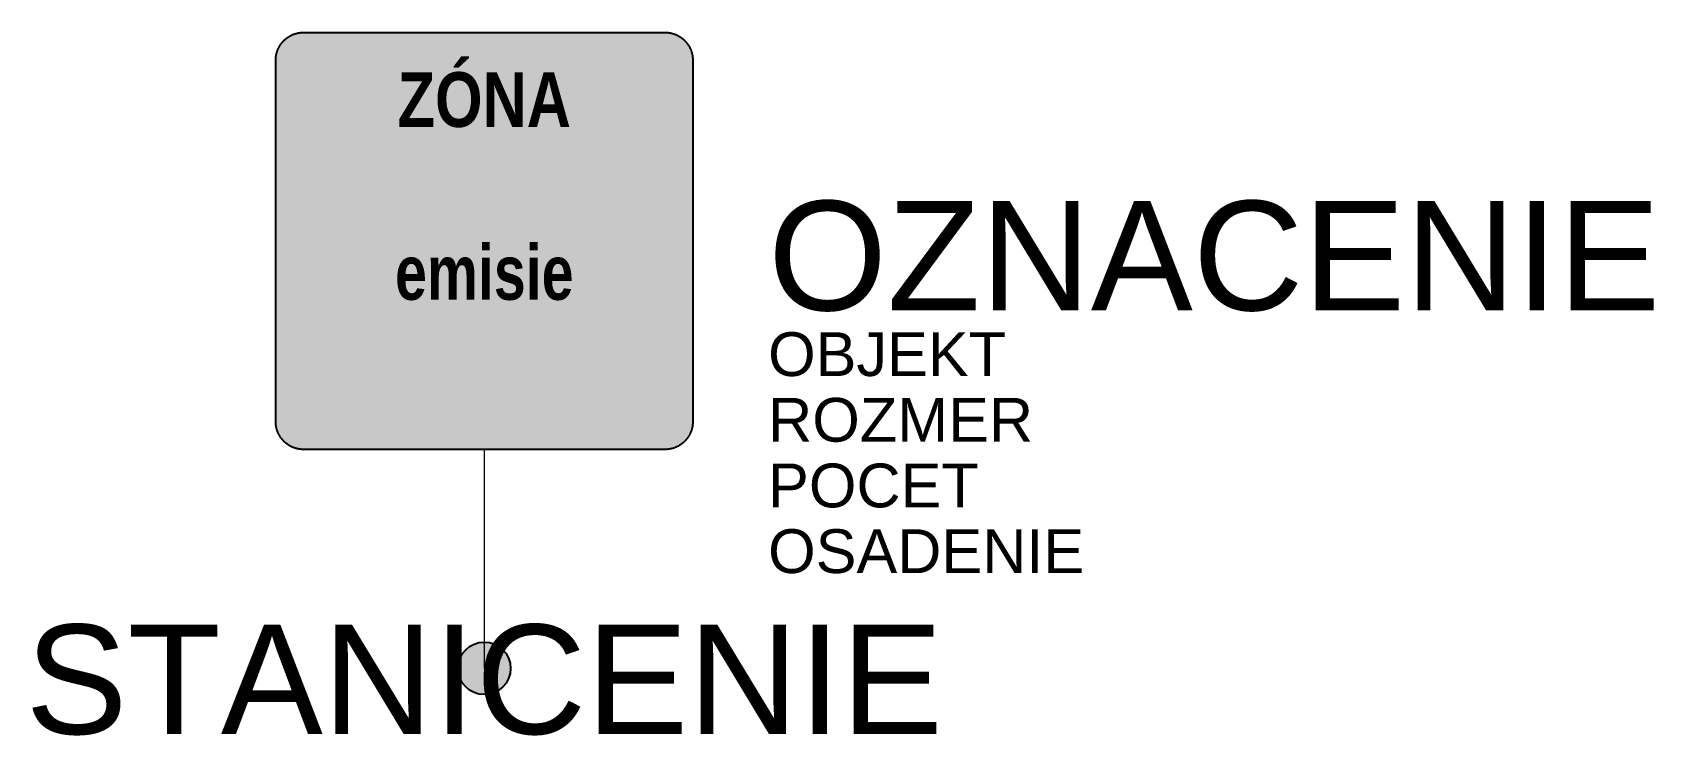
# Model space of a CAD drawing. Header units: metres. Extents: x -10.3 to 26.7, y -1.5 to 14.5.
import ezdxf
from ezdxf.enums import TextEntityAlignment as Align

# ---------------------------------------------------------------- set-up
doc = ezdxf.new("R2010")
doc.units = ezdxf.units.M
doc.layers.get('Defpoints').update_dxf_attribs({"color": 140, "lineweight": 5})
doc.styles.add('DZ', font='arialbd.ttf')
doc.styles.get("Standard").update_dxf_attribs({"font": 'arial.ttf'})

msp = doc.modelspace()

# ---------------------------------------------------------------- texts
at = {"color": 252, "true_color": 0x8e9290, "style": 'DZ'}
for s, width, p in [('ZÓNA', 0.8, (0, 12.366)), ('emisie', 0.75, (0, 8.418))]:
    msp.add_text(s, height=1.25, rotation=0.0001, dxfattribs=dict(at, width=width)).set_placement(p, align=Align.CENTER)
msp.add_attdef('OZNACENIE', (6.482, 8.177), '249', height=2.5)
msp.add_attdef('STANICENIE', text='', height=2.5).set_placement((0, 1), align=Align.TOP_CENTER)
at = {"layer": 'Defpoints'}
for tag, p, s in [('OBJEKT', (6.482, 6.677), 'Jestvujúci'), ('ROZMER', (6.482, 5.177), '630x6300/900x900'), ('POCET', (6.482, 3.677), ''), ('OSADENIE', (6.482, 2.177), '')]:
    msp.add_attdef(tag, p, s, height=1, dxfattribs=at)

# ---------------------------------------------------------------- hatches: boundary and pattern name
at = {"true_color": 0xf1efea}
msp.add_hatch(color=7, dxfattribs=at).paths.add_polyline_path([(-4.127, 5), (-4.135, 5), (-4.143, 5), (-4.151, 5), (-4.159, 5.001), (-4.167, 5.001), (-4.175, 5.002), (-4.182, 5.002), (-4.19, 5.003), (-4.198, 5.004), (-4.206, 5.005), (-4.214, 5.006), (-4.221, 5.007), (-4.229, 5.008), (-4.237, 5.009), (-4.244, 5.011), (-4.252, 5.012), (-4.26, 5.014), (-4.267, 5.016), (-4.275, 5.017), (-4.282, 5.019), (-4.29, 5.021), (-4.297, 5.023), (-4.305, 5.025), (-4.312, 5.027), (-4.32, 5.03), (-4.327, 5.032), (-4.334, 5.035), (-4.342, 5.037), (-4.349, 5.04), (-4.356, 5.043), (-4.363, 5.045), (-4.37, 5.048), (-4.378, 5.051), (-4.385, 5.054), (-4.392, 5.058), (-4.399, 5.061), (-4.406, 5.064), (-4.413, 5.068), (-4.42, 5.071), (-4.426, 5.075), (-4.433, 5.078), (-4.44, 5.082), (-4.447, 5.086), (-4.454, 5.09), (-4.46, 5.094), (-4.467, 5.098), (-4.473, 5.102), (-4.48, 5.107), (-4.486, 5.111), (-4.493, 5.115), (-4.499, 5.12), (-4.505, 5.125), (-4.512, 5.129), (-4.518, 5.134), (-4.524, 5.139), (-4.53, 5.144), (-4.536, 5.149), (-4.542, 5.154), (-4.548, 5.159), (-4.554, 5.164), (-4.56, 5.17), (-4.565, 5.175), (-4.571, 5.18), (-4.577, 5.186), (-4.582, 5.192), (-4.588, 5.197), (-4.593, 5.203), (-4.598, 5.209), (-4.604, 5.215), (-4.609, 5.221), (-4.614, 5.226), (-4.619, 5.232), (-4.624, 5.239), (-4.628, 5.245), (-4.633, 5.251), (-4.638, 5.257), (-4.643, 5.263), (-4.647, 5.27), (-4.651, 5.276), (-4.656, 5.283), (-4.66, 5.289), (-4.664, 5.296), (-4.668, 5.302), (-4.672, 5.309), (-4.676, 5.316), (-4.68, 5.322), (-4.684, 5.329), (-4.688, 5.336), (-4.691, 5.343), (-4.695, 5.35), (-4.698, 5.357), (-4.702, 5.364), (-4.705, 5.371), (-4.708, 5.378), (-4.711, 5.385), (-4.714, 5.392), (-4.717, 5.399), (-4.72, 5.406), (-4.723, 5.414), (-4.725, 5.421), (-4.728, 5.428), (-4.73, 5.435), (-4.733, 5.443), (-4.735, 5.45), (-4.737, 5.458), (-4.739, 5.465), (-4.741, 5.473), (-4.743, 5.48), (-4.745, 5.488), (-4.747, 5.495), (-4.749, 5.503), (-4.75, 5.51), (-4.752, 5.518), (-4.753, 5.526), (-4.754, 5.533), (-4.756, 5.541), (-4.757, 5.549), (-4.758, 5.557), (-4.759, 5.564), (-4.759, 5.572), (-4.76, 5.58), (-4.761, 5.588), (-4.761, 5.596), (-4.762, 5.603), (-4.762, 5.611), (-4.762, 5.619), (-4.762, 5.627), (-4.763, 5.635), (-4.762, 13.89), (-4.762, 13.898), (-4.762, 13.906), (-4.762, 13.914), (-4.762, 13.921), (-4.761, 13.929), (-4.761, 13.937), (-4.76, 13.945), (-4.759, 13.953), (-4.759, 13.961), (-4.758, 13.968), (-4.757, 13.976), (-4.756, 13.984), (-4.754, 13.991), (-4.753, 13.999), (-4.752, 14.007), (-4.75, 14.014), (-4.749, 14.022), (-4.747, 14.03), (-4.745, 14.037), (-4.743, 14.045), (-4.741, 14.052), (-4.739, 14.06), (-4.737, 14.067), (-4.735, 14.075), (-4.733, 14.082), (-4.73, 14.089), (-4.728, 14.097), (-4.725, 14.104), (-4.723, 14.111), (-4.72, 14.119), (-4.717, 14.126), (-4.714, 14.133), (-4.711, 14.14), (-4.708, 14.147), (-4.705, 14.154), (-4.702, 14.161), (-4.698, 14.168), (-4.695, 14.175), (-4.691, 14.182), (-4.688, 14.189), (-4.684, 14.196), (-4.68, 14.203), (-4.676, 14.209), (-4.672, 14.216), (-4.668, 14.223), (-4.664, 14.229), (-4.66, 14.236), (-4.656, 14.242), (-4.651, 14.249), (-4.647, 14.255), (-4.643, 14.261), (-4.638, 14.268), (-4.633, 14.274), (-4.628, 14.28), (-4.624, 14.286), (-4.619, 14.292), (-4.614, 14.298), (-4.609, 14.304), (-4.604, 14.31), (-4.598, 14.316), (-4.593, 14.322), (-4.588, 14.328), (-4.582, 14.333), (-4.577, 14.339), (-4.571, 14.344), (-4.565, 14.35), (-4.56, 14.355), (-4.554, 14.361), (-4.548, 14.366), (-4.542, 14.371), (-4.536, 14.376), (-4.53, 14.381), (-4.524, 14.386), (-4.518, 14.391), (-4.512, 14.396), (-4.505, 14.4), (-4.499, 14.405), (-4.493, 14.409), (-4.486, 14.414), (-4.48, 14.418), (-4.473, 14.423), (-4.467, 14.427), (-4.46, 14.431), (-4.454, 14.435), (-4.447, 14.439), (-4.44, 14.443), (-4.433, 14.446), (-4.426, 14.45), (-4.42, 14.454), (-4.413, 14.457), (-4.406, 14.461), (-4.399, 14.464), (-4.392, 14.467), (-4.385, 14.471), (-4.378, 14.474), (-4.37, 14.477), (-4.363, 14.48), (-4.356, 14.482), (-4.349, 14.485), (-4.342, 14.488), (-4.334, 14.49), (-4.327, 14.493), (-4.32, 14.495), (-4.312, 14.497), (-4.305, 14.5), (-4.297, 14.502), (-4.29, 14.504), (-4.282, 14.506), (-4.275, 14.508), (-4.267, 14.509), (-4.26, 14.511), (-4.252, 14.513), (-4.244, 14.514), (-4.237, 14.516), (-4.229, 14.517), (-4.221, 14.518), (-4.214, 14.519), (-4.206, 14.52), (-4.198, 14.521), (-4.19, 14.522), (-4.182, 14.523), (-4.175, 14.523), (-4.167, 14.524), (-4.159, 14.524), (-4.151, 14.525), (-4.143, 14.525), (-4.135, 14.525), (-4.128, 14.525), (4.128, 14.525), (4.135, 14.525), (4.143, 14.525), (4.151, 14.525), (4.159, 14.524), (4.167, 14.524), (4.175, 14.523), (4.182, 14.523), (4.19, 14.522), (4.198, 14.521), (4.206, 14.52), (4.214, 14.519), (4.221, 14.518), (4.229, 14.517), (4.237, 14.516), (4.244, 14.514), (4.252, 14.513), (4.26, 14.511), (4.267, 14.509), (4.275, 14.508), (4.282, 14.506), (4.29, 14.504), (4.297, 14.502), (4.305, 14.5), (4.312, 14.497), (4.32, 14.495), (4.327, 14.493), (4.334, 14.49), (4.342, 14.488), (4.349, 14.485), (4.356, 14.482), (4.363, 14.48), (4.37, 14.477), (4.378, 14.474), (4.385, 14.471), (4.392, 14.467), (4.399, 14.464), (4.406, 14.461), (4.413, 14.457), (4.42, 14.454), (4.426, 14.45), (4.433, 14.446), (4.44, 14.443), (4.447, 14.439), (4.454, 14.435), (4.46, 14.431), (4.467, 14.427), (4.473, 14.423), (4.48, 14.418), (4.486, 14.414), (4.493, 14.409), (4.499, 14.405), (4.505, 14.4), (4.512, 14.396), (4.518, 14.391), (4.524, 14.386), (4.53, 14.381), (4.536, 14.376), (4.542, 14.371), (4.548, 14.366), (4.554, 14.361), (4.559, 14.355), (4.565, 14.35), (4.571, 14.344), (4.577, 14.339), (4.582, 14.333), (4.588, 14.328), (4.593, 14.322), (4.598, 14.316), (4.603, 14.31), (4.609, 14.304), (4.614, 14.298), (4.619, 14.292), (4.624, 14.286), (4.628, 14.28), (4.633, 14.274), (4.638, 14.268), (4.643, 14.261), (4.647, 14.255), (4.651, 14.249), (4.656, 14.242), (4.66, 14.236), (4.664, 14.229), (4.668, 14.223), (4.672, 14.216), (4.676, 14.209), (4.68, 14.203), (4.684, 14.196), (4.688, 14.189), (4.691, 14.182), (4.695, 14.175), (4.698, 14.168), (4.702, 14.161), (4.705, 14.154), (4.708, 14.147), (4.711, 14.14), (4.714, 14.133), (4.717, 14.126), (4.72, 14.119), (4.723, 14.111), (4.725, 14.104), (4.728, 14.097), (4.73, 14.089), (4.733, 14.082), (4.735, 14.075), (4.737, 14.067), (4.739, 14.06), (4.741, 14.052), (4.743, 14.045), (4.745, 14.037), (4.747, 14.03), (4.749, 14.022), (4.75, 14.014), (4.752, 14.007), (4.753, 13.999), (4.754, 13.991), (4.756, 13.984), (4.757, 13.976), (4.758, 13.968), (4.759, 13.961), (4.759, 13.953), (4.76, 13.945), (4.761, 13.937), (4.761, 13.929), (4.762, 13.921), (4.762, 13.914), (4.762, 13.906), (4.762, 13.898), (4.762, 13.89), (4.763, 5.635), (4.762, 5.627), (4.762, 5.619), (4.762, 5.611), (4.762, 5.603), (4.761, 5.596), (4.761, 5.588), (4.76, 5.58), (4.759, 5.572), (4.759, 5.564), (4.758, 5.557), (4.757, 5.549), (4.756, 5.541), (4.754, 5.533), (4.753, 5.526), (4.752, 5.518), (4.75, 5.51), (4.749, 5.503), (4.747, 5.495), (4.745, 5.488), (4.743, 5.48), (4.741, 5.473), (4.739, 5.465), (4.737, 5.458), (4.735, 5.45), (4.733, 5.443), (4.73, 5.435), (4.728, 5.428), (4.725, 5.421), (4.723, 5.414), (4.72, 5.406), (4.717, 5.399), (4.714, 5.392), (4.711, 5.385), (4.708, 5.378), (4.705, 5.371), (4.702, 5.364), (4.698, 5.357), (4.695, 5.35), (4.691, 5.343), (4.688, 5.336), (4.684, 5.329), (4.68, 5.322), (4.676, 5.316), (4.672, 5.309), (4.668, 5.302), (4.664, 5.296), (4.66, 5.289), (4.656, 5.283), (4.651, 5.276), (4.647, 5.27), (4.643, 5.263), (4.638, 5.257), (4.633, 5.251), (4.628, 5.245), (4.624, 5.239), (4.619, 5.232), (4.614, 5.226), (4.609, 5.221), (4.603, 5.215), (4.598, 5.209), (4.593, 5.203), (4.588, 5.197), (4.582, 5.192), (4.577, 5.186), (4.571, 5.18), (4.565, 5.175), (4.559, 5.17), (4.554, 5.164), (4.548, 5.159), (4.542, 5.154), (4.536, 5.149), (4.53, 5.144), (4.524, 5.139), (4.518, 5.134), (4.512, 5.129), (4.505, 5.125), (4.499, 5.12), (4.493, 5.115), (4.486, 5.111), (4.48, 5.107), (4.473, 5.102), (4.467, 5.098), (4.46, 5.094), (4.454, 5.09), (4.447, 5.086), (4.44, 5.082), (4.433, 5.078), (4.426, 5.075), (4.42, 5.071), (4.413, 5.068), (4.406, 5.064), (4.399, 5.061), (4.392, 5.058), (4.385, 5.054), (4.378, 5.051), (4.37, 5.048), (4.363, 5.045), (4.356, 5.043), (4.349, 5.04), (4.342, 5.037), (4.334, 5.035), (4.327, 5.032), (4.32, 5.03), (4.312, 5.027), (4.305, 5.025), (4.297, 5.023), (4.29, 5.021), (4.282, 5.019), (4.275, 5.017), (4.267, 5.016), (4.26, 5.014), (4.252, 5.012), (4.244, 5.011), (4.237, 5.009), (4.229, 5.008), (4.221, 5.007), (4.214, 5.006), (4.206, 5.005), (4.198, 5.004), (4.19, 5.003), (4.182, 5.002), (4.175, 5.002), (4.167, 5.001), (4.159, 5.001), (4.151, 5), (4.143, 5), (4.135, 5), (4.127, 5)])
at = {"true_color": 0x9b9b9b}
h = msp.add_hatch(color=253, dxfattribs=at)
h.paths.add_polyline_path([(-4.127, 5.159), (-4.133, 5.159), (-4.139, 5.159), (-4.145, 5.159), (-4.151, 5.159), (-4.157, 5.16), (-4.163, 5.16), (-4.169, 5.16), (-4.175, 5.161), (-4.18, 5.162), (-4.186, 5.162), (-4.192, 5.163), (-4.198, 5.164), (-4.204, 5.165), (-4.209, 5.166), (-4.215, 5.167), (-4.221, 5.168), (-4.227, 5.169), (-4.232, 5.17), (-4.238, 5.172), (-4.244, 5.173), (-4.249, 5.174), (-4.255, 5.176), (-4.26, 5.178), (-4.266, 5.179), (-4.272, 5.181), (-4.277, 5.183), (-4.283, 5.185), (-4.288, 5.187), (-4.294, 5.189), (-4.299, 5.191), (-4.304, 5.193), (-4.31, 5.195), (-4.315, 5.197), (-4.32, 5.2), (-4.326, 5.202), (-4.331, 5.204), (-4.336, 5.207), (-4.341, 5.209), (-4.347, 5.212), (-4.352, 5.215), (-4.357, 5.218), (-4.362, 5.22), (-4.367, 5.223), (-4.372, 5.226), (-4.377, 5.229), (-4.382, 5.232), (-4.387, 5.236), (-4.392, 5.239), (-4.397, 5.242), (-4.401, 5.245), (-4.406, 5.249), (-4.411, 5.252), (-4.416, 5.256), (-4.42, 5.259), (-4.425, 5.263), (-4.429, 5.267), (-4.434, 5.27), (-4.438, 5.274), (-4.443, 5.278), (-4.447, 5.282), (-4.451, 5.286), (-4.456, 5.29), (-4.46, 5.294), (-4.464, 5.298), (-4.468, 5.302), (-4.473, 5.307), (-4.477, 5.311), (-4.481, 5.315), (-4.484, 5.32), (-4.488, 5.324), (-4.492, 5.329), (-4.496, 5.333), (-4.5, 5.338), (-4.503, 5.342), (-4.507, 5.347), (-4.51, 5.352), (-4.514, 5.356), (-4.517, 5.361), (-4.521, 5.366), (-4.524, 5.371), (-4.527, 5.376), (-4.53, 5.381), (-4.533, 5.385), (-4.536, 5.39), (-4.539, 5.395), (-4.542, 5.401), (-4.545, 5.406), (-4.548, 5.411), (-4.55, 5.416), (-4.553, 5.421), (-4.556, 5.426), (-4.558, 5.431), (-4.561, 5.437), (-4.563, 5.442), (-4.565, 5.447), (-4.568, 5.453), (-4.57, 5.458), (-4.572, 5.463), (-4.574, 5.469), (-4.576, 5.474), (-4.578, 5.48), (-4.58, 5.485), (-4.581, 5.491), (-4.583, 5.496), (-4.585, 5.502), (-4.586, 5.508), (-4.588, 5.513), (-4.589, 5.519), (-4.591, 5.524), (-4.592, 5.53), (-4.593, 5.536), (-4.595, 5.542), (-4.596, 5.547), (-4.597, 5.553), (-4.598, 5.559), (-4.599, 5.565), (-4.599, 5.57), (-4.6, 5.576), (-4.601, 5.582), (-4.601, 5.588), (-4.602, 5.594), (-4.602, 5.6), (-4.603, 5.605), (-4.603, 5.611), (-4.603, 5.617), (-4.604, 5.623), (-4.604, 5.629), (-4.604, 5.635), (-4.604, 13.89), (-4.604, 13.896), (-4.604, 13.902), (-4.603, 13.908), (-4.603, 13.914), (-4.603, 13.919), (-4.602, 13.925), (-4.602, 13.931), (-4.601, 13.937), (-4.601, 13.943), (-4.6, 13.949), (-4.599, 13.954), (-4.599, 13.96), (-4.598, 13.966), (-4.597, 13.972), (-4.596, 13.978), (-4.595, 13.983), (-4.593, 13.989), (-4.592, 13.995), (-4.591, 14), (-4.589, 14.006), (-4.588, 14.012), (-4.586, 14.017), (-4.585, 14.023), (-4.583, 14.028), (-4.581, 14.034), (-4.58, 14.04), (-4.578, 14.045), (-4.576, 14.051), (-4.574, 14.056), (-4.572, 14.061), (-4.57, 14.067), (-4.568, 14.072), (-4.565, 14.078), (-4.563, 14.083), (-4.561, 14.088), (-4.558, 14.093), (-4.556, 14.099), (-4.553, 14.104), (-4.55, 14.109), (-4.548, 14.114), (-4.545, 14.119), (-4.542, 14.124), (-4.539, 14.129), (-4.536, 14.134), (-4.533, 14.139), (-4.53, 14.144), (-4.527, 14.149), (-4.524, 14.154), (-4.521, 14.159), (-4.517, 14.164), (-4.514, 14.169), (-4.51, 14.173), (-4.507, 14.178), (-4.503, 14.183), (-4.5, 14.187), (-4.496, 14.192), (-4.492, 14.196), (-4.488, 14.201), (-4.484, 14.205), (-4.481, 14.21), (-4.477, 14.214), (-4.473, 14.218), (-4.468, 14.222), (-4.464, 14.227), (-4.46, 14.231), (-4.456, 14.235), (-4.451, 14.239), (-4.447, 14.243), (-4.443, 14.247), (-4.438, 14.251), (-4.434, 14.255), (-4.429, 14.258), (-4.425, 14.262), (-4.42, 14.266), (-4.416, 14.269), (-4.411, 14.273), (-4.406, 14.276), (-4.401, 14.28), (-4.397, 14.283), (-4.392, 14.286), (-4.387, 14.289), (-4.382, 14.293), (-4.377, 14.296), (-4.372, 14.299), (-4.367, 14.302), (-4.362, 14.304), (-4.357, 14.307), (-4.352, 14.31), (-4.347, 14.313), (-4.341, 14.315), (-4.336, 14.318), (-4.331, 14.321), (-4.326, 14.323), (-4.32, 14.325), (-4.315, 14.328), (-4.31, 14.33), (-4.304, 14.332), (-4.299, 14.334), (-4.294, 14.336), (-4.288, 14.338), (-4.283, 14.34), (-4.277, 14.342), (-4.272, 14.344), (-4.266, 14.346), (-4.26, 14.347), (-4.255, 14.349), (-4.249, 14.35), (-4.244, 14.352), (-4.238, 14.353), (-4.232, 14.355), (-4.227, 14.356), (-4.221, 14.357), (-4.215, 14.358), (-4.209, 14.359), (-4.204, 14.36), (-4.198, 14.361), (-4.192, 14.362), (-4.186, 14.363), (-4.18, 14.363), (-4.175, 14.364), (-4.169, 14.364), (-4.163, 14.365), (-4.157, 14.365), (-4.151, 14.366), (-4.145, 14.366), (-4.139, 14.366), (-4.133, 14.366), (-4.128, 14.366), (4.128, 14.366), (4.133, 14.366), (4.139, 14.366), (4.145, 14.366), (4.151, 14.366), (4.157, 14.365), (4.163, 14.365), (4.169, 14.364), (4.175, 14.364), (4.18, 14.363), (4.186, 14.363), (4.192, 14.362), (4.198, 14.361), (4.204, 14.36), (4.209, 14.359), (4.215, 14.358), (4.221, 14.357), (4.227, 14.356), (4.232, 14.355), (4.238, 14.353), (4.244, 14.352), (4.249, 14.35), (4.255, 14.349), (4.26, 14.347), (4.266, 14.346), (4.272, 14.344), (4.277, 14.342), (4.283, 14.34), (4.288, 14.338), (4.294, 14.336), (4.299, 14.334), (4.304, 14.332), (4.31, 14.33), (4.315, 14.328), (4.32, 14.325), (4.326, 14.323), (4.331, 14.321), (4.336, 14.318), (4.341, 14.315), (4.347, 14.313), (4.352, 14.31), (4.357, 14.307), (4.362, 14.304), (4.367, 14.302), (4.372, 14.299), (4.377, 14.296), (4.382, 14.293), (4.387, 14.289), (4.392, 14.286), (4.397, 14.283), (4.401, 14.28), (4.406, 14.276), (4.411, 14.273), (4.416, 14.269), (4.42, 14.266), (4.425, 14.262), (4.429, 14.258), (4.434, 14.255), (4.438, 14.251), (4.443, 14.247), (4.447, 14.243), (4.451, 14.239), (4.456, 14.235), (4.46, 14.231), (4.464, 14.227), (4.468, 14.222), (4.473, 14.218), (4.477, 14.214), (4.481, 14.21), (4.484, 14.205), (4.488, 14.201), (4.492, 14.196), (4.496, 14.192), (4.5, 14.187), (4.503, 14.183), (4.507, 14.178), (4.51, 14.173), (4.514, 14.169), (4.517, 14.164), (4.52, 14.159), (4.524, 14.154), (4.527, 14.149), (4.53, 14.144), (4.533, 14.139), (4.536, 14.134), (4.539, 14.129), (4.542, 14.124), (4.545, 14.119), (4.548, 14.114), (4.55, 14.109), (4.553, 14.104), (4.556, 14.099), (4.558, 14.093), (4.561, 14.088), (4.563, 14.083), (4.565, 14.078), (4.567, 14.072), (4.57, 14.067), (4.572, 14.061), (4.574, 14.056), (4.576, 14.051), (4.578, 14.045), (4.58, 14.04), (4.581, 14.034), (4.583, 14.028), (4.585, 14.023), (4.586, 14.017), (4.588, 14.012), (4.589, 14.006), (4.591, 14), (4.592, 13.995), (4.593, 13.989), (4.595, 13.983), (4.596, 13.978), (4.597, 13.972), (4.598, 13.966), (4.598, 13.96), (4.599, 13.954), (4.6, 13.949), (4.601, 13.943), (4.601, 13.937), (4.602, 13.931), (4.602, 13.925), (4.603, 13.919), (4.603, 13.914), (4.603, 13.908), (4.604, 13.902), (4.604, 13.896), (4.604, 13.89), (4.604, 5.635), (4.604, 5.629), (4.604, 5.623), (4.603, 5.617), (4.603, 5.611), (4.603, 5.605), (4.602, 5.6), (4.602, 5.594), (4.601, 5.588), (4.601, 5.582), (4.6, 5.576), (4.599, 5.57), (4.598, 5.565), (4.598, 5.559), (4.597, 5.553), (4.596, 5.547), (4.595, 5.542), (4.593, 5.536), (4.592, 5.53), (4.591, 5.524), (4.589, 5.519), (4.588, 5.513), (4.586, 5.508), (4.585, 5.502), (4.583, 5.496), (4.581, 5.491), (4.58, 5.485), (4.578, 5.48), (4.576, 5.474), (4.574, 5.469), (4.572, 5.463), (4.57, 5.458), (4.567, 5.453), (4.565, 5.447), (4.563, 5.442), (4.561, 5.437), (4.558, 5.431), (4.556, 5.426), (4.553, 5.421), (4.55, 5.416), (4.548, 5.411), (4.545, 5.406), (4.542, 5.401), (4.539, 5.395), (4.536, 5.39), (4.533, 5.385), (4.53, 5.381), (4.527, 5.376), (4.524, 5.371), (4.52, 5.366), (4.517, 5.361), (4.514, 5.356), (4.51, 5.352), (4.507, 5.347), (4.503, 5.342), (4.5, 5.338), (4.496, 5.333), (4.492, 5.329), (4.488, 5.324), (4.484, 5.32), (4.481, 5.315), (4.477, 5.311), (4.473, 5.307), (4.468, 5.302), (4.464, 5.298), (4.46, 5.294), (4.456, 5.29), (4.451, 5.286), (4.447, 5.282), (4.443, 5.278), (4.438, 5.274), (4.434, 5.27), (4.429, 5.267), (4.425, 5.263), (4.42, 5.259), (4.416, 5.256), (4.411, 5.252), (4.406, 5.249), (4.401, 5.245), (4.397, 5.242), (4.392, 5.239), (4.387, 5.236), (4.382, 5.232), (4.377, 5.229), (4.372, 5.226), (4.367, 5.223), (4.362, 5.22), (4.357, 5.218), (4.352, 5.215), (4.347, 5.212), (4.341, 5.209), (4.336, 5.207), (4.331, 5.204), (4.326, 5.202), (4.32, 5.2), (4.315, 5.197), (4.31, 5.195), (4.304, 5.193), (4.299, 5.191), (4.294, 5.189), (4.288, 5.187), (4.283, 5.185), (4.277, 5.183), (4.272, 5.181), (4.266, 5.179), (4.26, 5.178), (4.255, 5.176), (4.249, 5.174), (4.244, 5.173), (4.238, 5.172), (4.232, 5.17), (4.227, 5.169), (4.221, 5.168), (4.215, 5.167), (4.209, 5.166), (4.204, 5.165), (4.198, 5.164), (4.192, 5.163), (4.186, 5.162), (4.18, 5.162), (4.175, 5.161), (4.169, 5.16), (4.163, 5.16), (4.157, 5.16), (4.151, 5.159), (4.145, 5.159), (4.139, 5.159), (4.133, 5.159), (4.127, 5.159)])
h.paths.add_polyline_path([(-3.449, 5.37), (4.392, 13.212), (4.392, 5.635), (4.392, 5.628), (4.392, 5.621), (4.391, 5.615), (4.391, 5.608), (4.39, 5.601), (4.389, 5.595), (4.388, 5.588), (4.387, 5.582), (4.385, 5.575), (4.384, 5.569), (4.382, 5.563), (4.38, 5.556), (4.378, 5.55), (4.376, 5.544), (4.374, 5.538), (4.371, 5.532), (4.369, 5.526), (4.366, 5.52), (4.363, 5.514), (4.36, 5.509), (4.357, 5.503), (4.354, 5.498), (4.35, 5.492), (4.347, 5.487), (4.343, 5.482), (4.339, 5.477), (4.336, 5.472), (4.332, 5.467), (4.328, 5.462), (4.323, 5.457), (4.319, 5.452), (4.315, 5.448), (4.31, 5.443), (4.305, 5.439), (4.301, 5.435), (4.296, 5.431), (4.291, 5.427), (4.286, 5.423), (4.281, 5.419), (4.275, 5.416), (4.27, 5.412), (4.265, 5.409), (4.259, 5.405), (4.254, 5.402), (4.248, 5.399), (4.242, 5.396), (4.236, 5.394), (4.23, 5.391), (4.224, 5.389), (4.218, 5.386), (4.212, 5.384), (4.206, 5.382), (4.2, 5.38), (4.194, 5.379), (4.187, 5.377), (4.181, 5.376), (4.174, 5.375), (4.168, 5.373), (4.161, 5.373), (4.155, 5.372), (4.148, 5.371), (4.141, 5.371), (4.134, 5.37), (4.127, 5.37)], flags=16)
h.paths.add_polyline_path([(-4.392, 6.313), (3.449, 14.155), (-4.127, 14.155), (-4.134, 14.154), (-4.141, 14.154), (-4.148, 14.154), (-4.155, 14.153), (-4.161, 14.152), (-4.168, 14.151), (-4.174, 14.15), (-4.181, 14.149), (-4.187, 14.148), (-4.194, 14.146), (-4.2, 14.145), (-4.206, 14.143), (-4.212, 14.141), (-4.218, 14.139), (-4.225, 14.136), (-4.231, 14.134), (-4.236, 14.131), (-4.242, 14.128), (-4.248, 14.126), (-4.254, 14.123), (-4.259, 14.119), (-4.265, 14.116), (-4.27, 14.113), (-4.275, 14.109), (-4.281, 14.106), (-4.286, 14.102), (-4.291, 14.098), (-4.296, 14.094), (-4.301, 14.09), (-4.305, 14.086), (-4.31, 14.082), (-4.315, 14.077), (-4.319, 14.073), (-4.323, 14.068), (-4.328, 14.063), (-4.332, 14.058), (-4.336, 14.053), (-4.34, 14.048), (-4.343, 14.043), (-4.347, 14.038), (-4.35, 14.033), (-4.354, 14.027), (-4.357, 14.022), (-4.36, 14.016), (-4.363, 14.01), (-4.366, 14.005), (-4.369, 13.999), (-4.371, 13.993), (-4.374, 13.987), (-4.376, 13.981), (-4.378, 13.975), (-4.38, 13.969), (-4.382, 13.962), (-4.384, 13.956), (-4.385, 13.95), (-4.387, 13.943), (-4.388, 13.937), (-4.389, 13.93), (-4.39, 13.924), (-4.391, 13.917), (-4.391, 13.91), (-4.392, 13.904), (-4.392, 13.897), (-4.392, 13.89)], flags=16)
h.paths.add_polyline_path([(-3.659, 5.37), (4.392, 13.421), (4.392, 13.631), (-3.868, 5.37)], flags=16)
h.paths.add_polyline_path([(-4.392, 6.104), (3.659, 14.155), (3.868, 14.155), (-4.392, 5.894)], flags=16)
h.paths.add_polyline_path([(-4.078, 5.37), (4.392, 13.84), (4.392, 13.89), (4.392, 13.892), (4.392, 13.894), (4.392, 13.896), (4.392, 13.898), (4.392, 13.9), (4.392, 13.902), (4.392, 13.904), (4.392, 13.907), (4.391, 13.909), (4.391, 13.911), (4.391, 13.913), (4.391, 13.915), (4.391, 13.917), (4.39, 13.919), (4.39, 13.921), (4.39, 13.923), (4.39, 13.925), (4.389, 13.927), (4.389, 13.929), (4.389, 13.931), (4.388, 13.933), (4.388, 13.935), (4.388, 13.937), (4.387, 13.939), (4.387, 13.941), (4.387, 13.944), (4.386, 13.946), (4.386, 13.948), (4.385, 13.95), (4.385, 13.952), (4.384, 13.954), (4.384, 13.956), (4.383, 13.958), (4.383, 13.96), (4.382, 13.962), (4.382, 13.964), (4.381, 13.966), (4.38, 13.968), (4.38, 13.969), (4.379, 13.971), (4.379, 13.973), (4.378, 13.975), (4.377, 13.977), (4.377, 13.979), (4.376, 13.981), (4.375, 13.983), (4.374, 13.985), (4.374, 13.987), (4.373, 13.989), (4.372, 13.991), (4.371, 13.993), (4.37, 13.995), (4.37, 13.997), (4.369, 13.999), (4.368, 14), (4.367, 14.002), (4.366, 14.004), (4.365, 14.006), (4.364, 14.008), (4.363, 14.01), (4.362, 14.012), (4.361, 14.013), (4.36, 14.015), (4.359, 14.017), (-4.255, 5.403), (-4.253, 5.402), (-4.251, 5.401), (-4.249, 5.4), (-4.247, 5.399), (-4.246, 5.398), (-4.244, 5.397), (-4.242, 5.396), (-4.24, 5.395), (-4.238, 5.395), (-4.236, 5.394), (-4.234, 5.393), (-4.232, 5.392), (-4.23, 5.391), (-4.229, 5.39), (-4.227, 5.39), (-4.225, 5.389), (-4.223, 5.388), (-4.221, 5.387), (-4.219, 5.387), (-4.217, 5.386), (-4.215, 5.385), (-4.213, 5.385), (-4.211, 5.384), (-4.209, 5.383), (-4.207, 5.383), (-4.205, 5.382), (-4.203, 5.381), (-4.201, 5.381), (-4.199, 5.38), (-4.197, 5.38), (-4.195, 5.379), (-4.193, 5.379), (-4.191, 5.378), (-4.189, 5.378), (-4.187, 5.377), (-4.185, 5.377), (-4.183, 5.376), (-4.181, 5.376), (-4.179, 5.375), (-4.177, 5.375), (-4.175, 5.375), (-4.173, 5.374), (-4.171, 5.374), (-4.169, 5.374), (-4.167, 5.373), (-4.165, 5.373), (-4.163, 5.373), (-4.161, 5.372), (-4.159, 5.372), (-4.157, 5.372), (-4.154, 5.372), (-4.152, 5.372), (-4.15, 5.371), (-4.148, 5.371), (-4.146, 5.371), (-4.144, 5.371), (-4.142, 5.371), (-4.14, 5.371), (-4.138, 5.371), (-4.136, 5.37), (-4.134, 5.37), (-4.132, 5.37), (-4.13, 5.37), (-4.128, 5.37)], flags=16)
h.paths.add_polyline_path([(-4.392, 5.685), (4.078, 14.155), (4.128, 14.155), (4.13, 14.155), (4.132, 14.155), (4.134, 14.155), (4.136, 14.154), (4.138, 14.154), (4.14, 14.154), (4.142, 14.154), (4.144, 14.154), (4.146, 14.154), (4.148, 14.154), (4.15, 14.154), (4.152, 14.153), (4.154, 14.153), (4.157, 14.153), (4.159, 14.153), (4.161, 14.152), (4.163, 14.152), (4.165, 14.152), (4.167, 14.152), (4.169, 14.151), (4.171, 14.151), (4.173, 14.151), (4.175, 14.15), (4.177, 14.15), (4.179, 14.149), (4.181, 14.149), (4.183, 14.149), (4.185, 14.148), (4.187, 14.148), (4.189, 14.147), (4.191, 14.147), (4.193, 14.146), (4.195, 14.146), (4.197, 14.145), (4.199, 14.145), (4.201, 14.144), (4.203, 14.143), (4.205, 14.143), (4.207, 14.142), (4.209, 14.142), (4.211, 14.141), (4.213, 14.14), (4.215, 14.14), (4.217, 14.139), (4.219, 14.138), (4.221, 14.138), (4.223, 14.137), (4.225, 14.136), (4.227, 14.135), (4.228, 14.134), (4.23, 14.134), (4.232, 14.133), (4.234, 14.132), (4.236, 14.131), (4.238, 14.13), (4.24, 14.129), (4.242, 14.129), (4.244, 14.128), (4.246, 14.127), (4.247, 14.126), (4.249, 14.125), (4.251, 14.124), (4.253, 14.123), (4.255, 14.122), (-4.359, 5.508), (-4.361, 5.51), (-4.361, 5.511), (-4.362, 5.513), (-4.363, 5.515), (-4.364, 5.517), (-4.365, 5.519), (-4.366, 5.521), (-4.367, 5.523), (-4.368, 5.524), (-4.369, 5.526), (-4.37, 5.528), (-4.37, 5.53), (-4.371, 5.532), (-4.372, 5.534), (-4.373, 5.536), (-4.374, 5.538), (-4.374, 5.54), (-4.375, 5.542), (-4.376, 5.544), (-4.377, 5.546), (-4.377, 5.547), (-4.378, 5.549), (-4.379, 5.551), (-4.379, 5.553), (-4.38, 5.555), (-4.38, 5.557), (-4.381, 5.559), (-4.382, 5.561), (-4.382, 5.563), (-4.383, 5.565), (-4.383, 5.567), (-4.384, 5.569), (-4.384, 5.571), (-4.385, 5.573), (-4.385, 5.575), (-4.386, 5.577), (-4.386, 5.579), (-4.387, 5.581), (-4.387, 5.583), (-4.387, 5.585), (-4.388, 5.587), (-4.388, 5.589), (-4.389, 5.592), (-4.389, 5.594), (-4.389, 5.596), (-4.389, 5.598), (-4.39, 5.6), (-4.39, 5.602), (-4.39, 5.604), (-4.391, 5.606), (-4.391, 5.608), (-4.391, 5.61), (-4.391, 5.612), (-4.391, 5.614), (-4.391, 5.616), (-4.392, 5.618), (-4.392, 5.62), (-4.392, 5.622), (-4.392, 5.625), (-4.392, 5.627), (-4.392, 5.629), (-4.392, 5.631), (-4.392, 5.633), (-4.392, 5.635)], flags=16)
at = {"true_color": 0x8e9290}
h = msp.add_hatch(color=252, dxfattribs=at)
edge = h.paths.add_edge_path()
edge.add_line((3.016, 8.863), (3.016, 8.9))
edge.add_line((3.016, 8.9), (3.015, 8.938))
edge.add_line((3.015, 8.938), (3.014, 8.975))
edge.add_line((3.014, 8.975), (3.013, 9.012))
edge.add_line((3.013, 9.012), (3.01, 9.05))
edge.add_line((3.01, 9.05), (3.008, 9.087))
edge.add_line((3.008, 9.087), (3.005, 9.124))
edge.add_line((3.005, 9.124), (3.001, 9.161))
edge.add_line((3.001, 9.161), (2.998, 9.198))
edge.add_line((2.998, 9.198), (2.993, 9.235))
edge.add_line((2.993, 9.235), (2.988, 9.272))
edge.add_line((2.988, 9.272), (2.983, 9.308))
edge.add_line((2.983, 9.308), (2.977, 9.345))
edge.add_line((2.977, 9.345), (2.971, 9.381))
edge.add_line((2.971, 9.381), (2.965, 9.418))
edge.add_line((2.965, 9.418), (2.958, 9.454))
edge.add_line((2.958, 9.454), (2.95, 9.49))
edge.add_line((2.95, 9.49), (2.942, 9.526))
edge.add_line((2.942, 9.526), (2.934, 9.562))
edge.add_line((2.934, 9.562), (2.925, 9.598))
edge.add_line((2.925, 9.598), (2.916, 9.634))
edge.add_line((2.916, 9.634), (2.906, 9.669))
edge.add_line((2.906, 9.669), (2.896, 9.705))
edge.add_line((2.896, 9.705), (2.886, 9.74))
edge.add_line((2.886, 9.74), (2.875, 9.775))
edge.add_line((2.875, 9.775), (2.864, 9.81))
edge.add_line((2.864, 9.81), (2.852, 9.845))
edge.add_line((2.852, 9.845), (2.84, 9.88))
edge.add_line((2.84, 9.88), (2.827, 9.914))
edge.add_line((2.827, 9.914), (2.814, 9.949))
edge.add_line((2.814, 9.949), (2.801, 9.983))
edge.add_line((2.801, 9.983), (2.787, 10.017))
edge.add_line((2.787, 10.017), (2.772, 10.051))
edge.add_line((2.772, 10.051), (2.758, 10.085))
edge.add_line((2.758, 10.085), (2.743, 10.118))
edge.add_line((2.743, 10.118), (2.727, 10.152))
edge.add_line((2.727, 10.152), (2.711, 10.185))
edge.add_line((2.711, 10.185), (2.695, 10.218))
edge.add_line((2.695, 10.218), (2.678, 10.251))
edge.add_line((2.678, 10.251), (2.661, 10.283))
edge.add_line((2.661, 10.283), (2.643, 10.316))
edge.add_line((2.643, 10.316), (2.625, 10.348))
edge.add_line((2.625, 10.348), (2.607, 10.38))
edge.add_line((2.607, 10.38), (2.588, 10.411))
edge.add_line((2.588, 10.411), (2.569, 10.443))
edge.add_line((2.569, 10.443), (2.55, 10.474))
edge.add_line((2.55, 10.474), (2.53, 10.505))
edge.add_line((2.53, 10.505), (2.509, 10.536))
edge.add_line((2.509, 10.536), (2.489, 10.567))
edge.add_line((2.489, 10.567), (2.468, 10.597))
edge.add_line((2.468, 10.597), (2.446, 10.627))
edge.add_line((2.446, 10.627), (2.424, 10.657))
edge.add_line((2.424, 10.657), (2.402, 10.687))
edge.add_line((2.402, 10.687), (2.38, 10.716))
edge.add_line((2.38, 10.716), (2.357, 10.746))
edge.add_line((2.357, 10.746), (2.333, 10.774))
edge.add_line((2.333, 10.774), (2.309, 10.803))
edge.add_line((2.309, 10.803), (2.285, 10.831))
edge.add_line((2.285, 10.831), (2.261, 10.859))
edge.add_line((2.261, 10.859), (2.236, 10.887))
edge.add_line((2.236, 10.887), (2.211, 10.915))
edge.add_line((2.211, 10.915), (2.185, 10.942))
edge.add_line((2.185, 10.942), (2.159, 10.969))
edge.add_line((2.159, 10.969), (2.133, 10.996))
edge.add_line((2.133, 10.996), (2.106, 11.022))
edge.add_line((2.106, 11.022), (2.079, 11.048))
edge.add_line((2.079, 11.048), (2.052, 11.074))
edge.add_line((2.052, 11.074), (2.024, 11.099))
edge.add_line((2.024, 11.099), (1.997, 11.124))
edge.add_line((1.997, 11.124), (1.969, 11.148))
edge.add_line((1.969, 11.148), (1.94, 11.172))
edge.add_line((1.94, 11.172), (1.912, 11.196))
edge.add_line((1.912, 11.196), (1.883, 11.219))
edge.add_line((1.883, 11.219), (1.854, 11.242))
edge.add_line((1.854, 11.242), (1.824, 11.265))
edge.add_line((1.824, 11.265), (1.794, 11.287))
edge.add_line((1.794, 11.287), (1.765, 11.309))
edge.add_line((1.765, 11.309), (1.734, 11.331))
edge.add_line((1.734, 11.331), (1.704, 11.352))
edge.add_line((1.704, 11.352), (1.673, 11.372))
edge.add_line((1.673, 11.372), (1.643, 11.393))
edge.add_line((1.643, 11.393), (1.611, 11.413))
edge.add_line((1.611, 11.413), (1.58, 11.432))
edge.add_line((1.58, 11.432), (1.549, 11.451))
edge.add_line((1.549, 11.451), (1.517, 11.47))
edge.add_line((1.517, 11.47), (1.485, 11.488))
edge.add_line((1.485, 11.488), (1.453, 11.506))
edge.add_line((1.453, 11.506), (1.42, 11.524))
edge.add_line((1.42, 11.524), (1.388, 11.541))
edge.add_line((1.388, 11.541), (1.355, 11.558))
edge.add_line((1.355, 11.558), (1.322, 11.574))
edge.add_line((1.322, 11.574), (1.289, 11.59))
edge.add_line((1.289, 11.59), (1.255, 11.605))
edge.add_line((1.255, 11.605), (1.222, 11.621))
edge.add_line((1.222, 11.621), (1.188, 11.635))
edge.add_line((1.188, 11.635), (1.154, 11.65))
edge.add_line((1.154, 11.65), (1.12, 11.663))
edge.add_line((1.12, 11.663), (1.086, 11.677))
edge.add_line((1.086, 11.677), (1.052, 11.69))
edge.add_line((1.052, 11.69), (1.017, 11.702))
edge.add_line((1.017, 11.702), (0.982, 11.715))
edge.add_line((0.982, 11.715), (0.947, 11.726))
edge.add_line((0.947, 11.726), (0.912, 11.738))
edge.add_line((0.912, 11.738), (0.877, 11.749))
edge.add_line((0.877, 11.749), (0.842, 11.759))
edge.add_line((0.842, 11.759), (0.806, 11.769))
edge.add_line((0.806, 11.769), (0.771, 11.779))
edge.add_line((0.771, 11.779), (0.735, 11.788))
edge.add_line((0.735, 11.788), (0.699, 11.797))
edge.add_line((0.699, 11.797), (0.663, 11.805))
edge.add_line((0.663, 11.805), (0.627, 11.813))
edge.add_line((0.627, 11.813), (0.591, 11.821))
edge.add_line((0.591, 11.821), (0.555, 11.828))
edge.add_line((0.555, 11.828), (0.519, 11.834))
edge.add_line((0.519, 11.834), (0.482, 11.84))
edge.add_line((0.482, 11.84), (0.445, 11.846))
edge.add_line((0.445, 11.846), (0.409, 11.851))
edge.add_line((0.409, 11.851), (0.372, 11.856))
edge.add_line((0.372, 11.856), (0.335, 11.861))
edge.add_line((0.335, 11.861), (0.298, 11.864))
edge.add_line((0.298, 11.864), (0.261, 11.868))
edge.add_line((0.261, 11.868), (0.224, 11.871))
edge.add_line((0.224, 11.871), (0.187, 11.873))
edge.add_line((0.187, 11.873), (0.15, 11.875))
edge.add_line((0.15, 11.875), (0.112, 11.877))
edge.add_line((0.112, 11.877), (0.075, 11.878))
edge.add_line((0.075, 11.878), (0.037, 11.879))
edge.add_line((0.037, 11.879), (0, 11.879))
edge.add_line((0, 11.879), (-0.038, 11.879))
edge.add_line((-0.038, 11.879), (-0.075, 11.878))
edge.add_line((-0.075, 11.878), (-0.112, 11.877))
edge.add_line((-0.112, 11.877), (-0.15, 11.875))
edge.add_line((-0.15, 11.875), (-0.187, 11.873))
edge.add_line((-0.187, 11.873), (-0.224, 11.871))
edge.add_line((-0.224, 11.871), (-0.261, 11.868))
edge.add_line((-0.261, 11.868), (-0.298, 11.864))
edge.add_line((-0.298, 11.864), (-0.335, 11.861))
edge.add_line((-0.335, 11.861), (-0.372, 11.856))
edge.add_line((-0.372, 11.856), (-0.409, 11.851))
edge.add_line((-0.409, 11.851), (-0.445, 11.846))
edge.add_line((-0.445, 11.846), (-0.482, 11.84))
edge.add_line((-0.482, 11.84), (-0.519, 11.834))
edge.add_line((-0.519, 11.834), (-0.555, 11.828))
edge.add_line((-0.555, 11.828), (-0.591, 11.821))
edge.add_line((-0.591, 11.821), (-0.627, 11.813))
edge.add_line((-0.627, 11.813), (-0.663, 11.805))
edge.add_line((-0.663, 11.805), (-0.699, 11.797))
edge.add_line((-0.699, 11.797), (-0.735, 11.788))
edge.add_line((-0.735, 11.788), (-0.771, 11.779))
edge.add_line((-0.771, 11.779), (-0.807, 11.769))
edge.add_line((-0.807, 11.769), (-0.842, 11.759))
edge.add_line((-0.842, 11.759), (-0.877, 11.749))
edge.add_line((-0.877, 11.749), (-0.912, 11.738))
edge.add_line((-0.912, 11.738), (-0.947, 11.726))
edge.add_line((-0.947, 11.726), (-0.982, 11.715))
edge.add_line((-0.982, 11.715), (-1.017, 11.702))
edge.add_line((-1.017, 11.702), (-1.052, 11.69))
edge.add_line((-1.052, 11.69), (-1.086, 11.677))
edge.add_line((-1.086, 11.677), (-1.12, 11.663))
edge.add_line((-1.12, 11.663), (-1.154, 11.65))
edge.add_line((-1.154, 11.65), (-1.188, 11.635))
edge.add_line((-1.188, 11.635), (-1.222, 11.621))
edge.add_line((-1.222, 11.621), (-1.255, 11.605))
edge.add_line((-1.255, 11.605), (-1.289, 11.59))
edge.add_line((-1.289, 11.59), (-1.322, 11.574))
edge.add_line((-1.322, 11.574), (-1.355, 11.558))
edge.add_line((-1.355, 11.558), (-1.388, 11.541))
edge.add_line((-1.388, 11.541), (-1.42, 11.524))
edge.add_line((-1.42, 11.524), (-1.453, 11.506))
edge.add_line((-1.453, 11.506), (-1.485, 11.488))
edge.add_line((-1.485, 11.488), (-1.517, 11.47))
edge.add_line((-1.517, 11.47), (-1.549, 11.451))
edge.add_line((-1.549, 11.451), (-1.58, 11.432))
edge.add_line((-1.58, 11.432), (-1.612, 11.413))
edge.add_line((-1.612, 11.413), (-1.643, 11.393))
edge.add_line((-1.643, 11.393), (-1.673, 11.372))
edge.add_line((-1.673, 11.372), (-1.704, 11.352))
edge.add_line((-1.704, 11.352), (-1.734, 11.331))
edge.add_line((-1.734, 11.331), (-1.765, 11.309))
edge.add_line((-1.765, 11.309), (-1.794, 11.287))
edge.add_line((-1.794, 11.287), (-1.824, 11.265))
edge.add_line((-1.824, 11.265), (-1.854, 11.242))
edge.add_line((-1.854, 11.242), (-1.883, 11.219))
edge.add_line((-1.883, 11.219), (-1.912, 11.196))
edge.add_line((-1.912, 11.196), (-1.94, 11.172))
edge.add_line((-1.94, 11.172), (-1.969, 11.148))
edge.add_line((-1.969, 11.148), (-1.997, 11.124))
edge.add_line((-1.997, 11.124), (-2.024, 11.099))
edge.add_line((-2.024, 11.099), (-2.052, 11.074))
edge.add_line((-2.052, 11.074), (-2.079, 11.048))
edge.add_line((-2.079, 11.048), (-2.106, 11.022))
edge.add_line((-2.106, 11.022), (-2.133, 10.996))
edge.add_line((-2.133, 10.996), (-2.159, 10.969))
edge.add_line((-2.159, 10.969), (-2.185, 10.942))
edge.add_line((-2.185, 10.942), (-2.211, 10.915))
edge.add_line((-2.211, 10.915), (-2.236, 10.887))
edge.add_line((-2.236, 10.887), (-2.261, 10.859))
edge.add_line((-2.261, 10.859), (-2.285, 10.831))
edge.add_line((-2.285, 10.831), (-2.309, 10.803))
edge.add_line((-2.309, 10.803), (-2.333, 10.774))
edge.add_line((-2.333, 10.774), (-2.357, 10.746))
edge.add_line((-2.357, 10.746), (-2.38, 10.716))
edge.add_line((-2.38, 10.716), (-2.402, 10.687))
edge.add_line((-2.402, 10.687), (-2.424, 10.657))
edge.add_line((-2.424, 10.657), (-2.446, 10.627))
edge.add_line((-2.446, 10.627), (-2.468, 10.597))
edge.add_line((-2.468, 10.597), (-2.489, 10.567))
edge.add_line((-2.489, 10.567), (-2.51, 10.536))
edge.add_line((-2.51, 10.536), (-2.53, 10.505))
edge.add_line((-2.53, 10.505), (-2.55, 10.474))
edge.add_line((-2.55, 10.474), (-2.569, 10.443))
edge.add_line((-2.569, 10.443), (-2.588, 10.411))
edge.add_line((-2.588, 10.411), (-2.607, 10.38))
edge.add_line((-2.607, 10.38), (-2.625, 10.348))
edge.add_line((-2.625, 10.348), (-2.643, 10.316))
edge.add_line((-2.643, 10.316), (-2.661, 10.283))
edge.add_line((-2.661, 10.283), (-2.678, 10.251))
edge.add_line((-2.678, 10.251), (-2.695, 10.218))
edge.add_line((-2.695, 10.218), (-2.711, 10.185))
edge.add_line((-2.711, 10.185), (-2.727, 10.152))
edge.add_line((-2.727, 10.152), (-2.743, 10.118))
edge.add_line((-2.743, 10.118), (-2.758, 10.085))
edge.add_line((-2.758, 10.085), (-2.772, 10.051))
edge.add_line((-2.772, 10.051), (-2.787, 10.017))
edge.add_line((-2.787, 10.017), (-2.801, 9.983))
edge.add_line((-2.801, 9.983), (-2.814, 9.949))
edge.add_line((-2.814, 9.949), (-2.827, 9.914))
edge.add_line((-2.827, 9.914), (-2.84, 9.88))
edge.add_line((-2.84, 9.88), (-2.852, 9.845))
edge.add_line((-2.852, 9.845), (-2.864, 9.81))
edge.add_line((-2.864, 9.81), (-2.875, 9.775))
edge.add_line((-2.875, 9.775), (-2.886, 9.74))
edge.add_line((-2.886, 9.74), (-2.896, 9.705))
edge.add_line((-2.896, 9.705), (-2.906, 9.669))
edge.add_line((-2.906, 9.669), (-2.916, 9.634))
edge.add_line((-2.916, 9.634), (-2.925, 9.598))
edge.add_line((-2.925, 9.598), (-2.934, 9.562))
edge.add_line((-2.934, 9.562), (-2.942, 9.526))
edge.add_line((-2.942, 9.526), (-2.95, 9.49))
edge.add_line((-2.95, 9.49), (-2.958, 9.454))
edge.add_line((-2.958, 9.454), (-2.965, 9.418))
edge.add_line((-2.965, 9.418), (-2.971, 9.381))
edge.add_line((-2.971, 9.381), (-2.978, 9.345))
edge.add_line((-2.978, 9.345), (-2.983, 9.308))
edge.add_line((-2.983, 9.308), (-2.988, 9.272))
edge.add_line((-2.988, 9.272), (-2.993, 9.235))
edge.add_line((-2.993, 9.235), (-2.998, 9.198))
edge.add_line((-2.998, 9.198), (-3.002, 9.161))
edge.add_line((-3.002, 9.161), (-3.005, 9.124))
edge.add_line((-3.005, 9.124), (-3.008, 9.087))
edge.add_line((-3.008, 9.087), (-3.01, 9.05))
edge.add_line((-3.01, 9.05), (-3.013, 9.012))
edge.add_line((-3.013, 9.012), (-3.014, 8.975))
edge.add_line((-3.014, 8.975), (-3.015, 8.938))
edge.add_line((-3.015, 8.938), (-3.016, 8.9))
edge.add_line((-3.016, 8.9), (-3.016, 8.863))
edge.add_line((-3.016, 8.863), (-3.016, 8.825))
edge.add_line((-3.016, 8.825), (-3.015, 8.788))
edge.add_line((-3.015, 8.788), (-3.014, 8.751))
edge.add_line((-3.014, 8.751), (-3.013, 8.713))
edge.add_line((-3.013, 8.713), (-3.01, 8.676))
edge.add_line((-3.01, 8.676), (-3.008, 8.639))
edge.add_line((-3.008, 8.639), (-3.005, 8.602))
edge.add_line((-3.005, 8.602), (-3.002, 8.565))
edge.add_line((-3.002, 8.565), (-2.998, 8.528))
edge.add_line((-2.998, 8.528), (-2.993, 8.491))
edge.add_line((-2.993, 8.491), (-2.988, 8.454))
edge.add_line((-2.988, 8.454), (-2.983, 8.417))
edge.add_line((-2.983, 8.417), (-2.978, 8.381))
edge.add_line((-2.978, 8.381), (-2.971, 8.344))
edge.add_line((-2.971, 8.344), (-2.965, 8.308))
edge.add_line((-2.965, 8.308), (-2.958, 8.272))
edge.add_line((-2.958, 8.272), (-2.95, 8.236))
edge.add_line((-2.95, 8.236), (-2.942, 8.199))
edge.add_line((-2.942, 8.199), (-2.934, 8.164))
edge.add_line((-2.934, 8.164), (-2.925, 8.128))
edge.add_line((-2.925, 8.128), (-2.916, 8.092))
edge.add_line((-2.916, 8.092), (-2.906, 8.056))
edge.add_line((-2.906, 8.056), (-2.896, 8.021))
edge.add_line((-2.896, 8.021), (-2.886, 7.986))
edge.add_line((-2.886, 7.986), (-2.875, 7.95))
edge.add_line((-2.875, 7.95), (-2.864, 7.915))
edge.add_line((-2.864, 7.915), (-2.852, 7.881))
edge.add_line((-2.852, 7.881), (-2.84, 7.846))
edge.add_line((-2.84, 7.846), (-2.827, 7.811))
edge.add_line((-2.827, 7.811), (-2.814, 7.777))
edge.add_line((-2.814, 7.777), (-2.801, 7.743))
edge.add_line((-2.801, 7.743), (-2.787, 7.709))
edge.add_line((-2.787, 7.709), (-2.772, 7.675))
edge.add_line((-2.772, 7.675), (-2.758, 7.641))
edge.add_line((-2.758, 7.641), (-2.743, 7.607))
edge.add_line((-2.743, 7.607), (-2.727, 7.574))
edge.add_line((-2.727, 7.574), (-2.711, 7.541))
edge.add_line((-2.711, 7.541), (-2.695, 7.508))
edge.add_line((-2.695, 7.508), (-2.678, 7.475))
edge.add_line((-2.678, 7.475), (-2.661, 7.443))
edge.add_line((-2.661, 7.443), (-2.643, 7.41))
edge.add_line((-2.643, 7.41), (-2.625, 7.378))
edge.add_line((-2.625, 7.378), (-2.607, 7.346))
edge.add_line((-2.607, 7.346), (-2.588, 7.314))
edge.add_line((-2.588, 7.314), (-2.569, 7.283))
edge.add_line((-2.569, 7.283), (-2.55, 7.251))
edge.add_line((-2.55, 7.251), (-2.53, 7.22))
edge.add_line((-2.53, 7.22), (-2.51, 7.189))
edge.add_line((-2.51, 7.189), (-2.489, 7.159))
edge.add_line((-2.489, 7.159), (-2.468, 7.128))
edge.add_line((-2.468, 7.128), (-2.446, 7.098))
edge.add_line((-2.446, 7.098), (-2.424, 7.068))
edge.add_line((-2.424, 7.068), (-2.402, 7.039))
edge.add_line((-2.402, 7.039), (-2.38, 7.009))
edge.add_line((-2.38, 7.009), (-2.357, 6.98))
edge.add_line((-2.357, 6.98), (-2.333, 6.951))
edge.add_line((-2.333, 6.951), (-2.309, 6.923))
edge.add_line((-2.309, 6.923), (-2.285, 6.894))
edge.add_line((-2.285, 6.894), (-2.261, 6.866))
edge.add_line((-2.261, 6.866), (-2.236, 6.838))
edge.add_line((-2.236, 6.838), (-2.211, 6.811))
edge.add_line((-2.211, 6.811), (-2.185, 6.784))
edge.add_line((-2.185, 6.784), (-2.159, 6.757))
edge.add_line((-2.159, 6.757), (-2.133, 6.73))
edge.add_line((-2.133, 6.73), (-2.106, 6.704))
edge.add_line((-2.106, 6.704), (-2.079, 6.678))
edge.add_line((-2.079, 6.678), (-2.052, 6.652))
edge.add_line((-2.052, 6.652), (-2.024, 6.627))
edge.add_line((-2.024, 6.627), (-1.997, 6.602))
edge.add_line((-1.997, 6.602), (-1.969, 6.578))
edge.add_line((-1.969, 6.578), (-1.94, 6.553))
edge.add_line((-1.94, 6.553), (-1.912, 6.53))
edge.add_line((-1.912, 6.53), (-1.883, 6.506))
edge.add_line((-1.883, 6.506), (-1.854, 6.483))
edge.add_line((-1.854, 6.483), (-1.824, 6.461))
edge.add_line((-1.824, 6.461), (-1.794, 6.439))
edge.add_line((-1.794, 6.439), (-1.765, 6.417))
edge.add_line((-1.765, 6.417), (-1.734, 6.395))
edge.add_line((-1.734, 6.395), (-1.704, 6.374))
edge.add_line((-1.704, 6.374), (-1.673, 6.353))
edge.add_line((-1.673, 6.353), (-1.643, 6.333))
edge.add_line((-1.643, 6.333), (-1.612, 6.313))
edge.add_line((-1.612, 6.313), (-1.58, 6.294))
edge.add_line((-1.58, 6.294), (-1.549, 6.275))
edge.add_line((-1.549, 6.275), (-1.517, 6.256))
edge.add_line((-1.517, 6.256), (-1.485, 6.237))
edge.add_line((-1.485, 6.237), (-1.453, 6.22))
edge.add_line((-1.453, 6.22), (-1.42, 6.202))
edge.add_line((-1.42, 6.202), (-1.388, 6.185))
edge.add_line((-1.388, 6.185), (-1.355, 6.168))
edge.add_line((-1.355, 6.168), (-1.322, 6.152))
edge.add_line((-1.322, 6.152), (-1.289, 6.136))
edge.add_line((-1.289, 6.136), (-1.255, 6.12))
edge.add_line((-1.255, 6.12), (-1.222, 6.105))
edge.add_line((-1.222, 6.105), (-1.188, 6.09))
edge.add_line((-1.188, 6.09), (-1.154, 6.076))
edge.add_line((-1.154, 6.076), (-1.12, 6.062))
edge.add_line((-1.12, 6.062), (-1.086, 6.049))
edge.add_line((-1.086, 6.049), (-1.052, 6.036))
edge.add_line((-1.052, 6.036), (-1.017, 6.023))
edge.add_line((-1.017, 6.023), (-0.982, 6.011))
edge.add_line((-0.982, 6.011), (-0.947, 5.999))
edge.add_line((-0.947, 5.999), (-0.912, 5.988))
edge.add_line((-0.912, 5.988), (-0.877, 5.977))
edge.add_line((-0.877, 5.977), (-0.842, 5.967))
edge.add_line((-0.842, 5.967), (-0.807, 5.956))
edge.add_line((-0.807, 5.956), (-0.771, 5.947))
edge.add_line((-0.771, 5.947), (-0.735, 5.938))
edge.add_line((-0.735, 5.938), (-0.699, 5.929))
edge.add_line((-0.699, 5.929), (-0.663, 5.92))
edge.add_line((-0.663, 5.92), (-0.627, 5.913))
edge.add_line((-0.627, 5.913), (-0.591, 5.905))
edge.add_line((-0.591, 5.905), (-0.555, 5.898))
edge.add_line((-0.555, 5.898), (-0.519, 5.892))
edge.add_line((-0.519, 5.892), (-0.482, 5.885))
edge.add_line((-0.482, 5.885), (-0.445, 5.88))
edge.add_line((-0.445, 5.88), (-0.409, 5.874))
edge.add_line((-0.409, 5.874), (-0.372, 5.87))
edge.add_line((-0.372, 5.87), (-0.335, 5.865))
edge.add_line((-0.335, 5.865), (-0.298, 5.861))
edge.add_line((-0.298, 5.861), (-0.261, 5.858))
edge.add_line((-0.261, 5.858), (-0.224, 5.855))
edge.add_line((-0.224, 5.855), (-0.187, 5.852))
edge.add_line((-0.187, 5.852), (-0.15, 5.85))
edge.add_line((-0.15, 5.85), (-0.112, 5.849))
edge.add_line((-0.112, 5.849), (-0.075, 5.848))
edge.add_line((-0.075, 5.848), (-0.038, 5.847))
edge.add_line((-0.038, 5.847), (0, 5.847))
edge.add_line((0, 5.847), (0.037, 5.847))
edge.add_line((0.037, 5.847), (0.075, 5.848))
edge.add_line((0.075, 5.848), (0.112, 5.849))
edge.add_line((0.112, 5.849), (0.15, 5.85))
edge.add_line((0.15, 5.85), (0.187, 5.852))
edge.add_line((0.187, 5.852), (0.224, 5.855))
edge.add_line((0.224, 5.855), (0.261, 5.858))
edge.add_line((0.261, 5.858), (0.298, 5.861))
edge.add_line((0.298, 5.861), (0.335, 5.865))
edge.add_line((0.335, 5.865), (0.372, 5.87))
edge.add_line((0.372, 5.87), (0.409, 5.874))
edge.add_line((0.409, 5.874), (0.445, 5.88))
edge.add_line((0.445, 5.88), (0.482, 5.885))
edge.add_line((0.482, 5.885), (0.519, 5.892))
edge.add_line((0.519, 5.892), (0.555, 5.898))
edge.add_line((0.555, 5.898), (0.591, 5.905))
edge.add_line((0.591, 5.905), (0.627, 5.913))
edge.add_line((0.627, 5.913), (0.663, 5.92))
edge.add_line((0.663, 5.92), (0.699, 5.929))
edge.add_line((0.699, 5.929), (0.735, 5.938))
edge.add_line((0.735, 5.938), (0.771, 5.947))
edge.add_line((0.771, 5.947), (0.806, 5.956))
edge.add_line((0.806, 5.956), (0.842, 5.967))
edge.add_line((0.842, 5.967), (0.877, 5.977))
edge.add_line((0.877, 5.977), (0.912, 5.988))
edge.add_line((0.912, 5.988), (0.947, 5.999))
edge.add_line((0.947, 5.999), (0.982, 6.011))
edge.add_line((0.982, 6.011), (1.017, 6.023))
edge.add_line((1.017, 6.023), (1.052, 6.036))
edge.add_line((1.052, 6.036), (1.086, 6.049))
edge.add_line((1.086, 6.049), (1.12, 6.062))
edge.add_line((1.12, 6.062), (1.154, 6.076))
edge.add_line((1.154, 6.076), (1.188, 6.09))
edge.add_line((1.188, 6.09), (1.222, 6.105))
edge.add_line((1.222, 6.105), (1.255, 6.12))
edge.add_line((1.255, 6.12), (1.289, 6.136))
edge.add_line((1.289, 6.136), (1.322, 6.152))
edge.add_line((1.322, 6.152), (1.355, 6.168))
edge.add_line((1.355, 6.168), (1.388, 6.185))
edge.add_line((1.388, 6.185), (1.42, 6.202))
edge.add_line((1.42, 6.202), (1.453, 6.22))
edge.add_line((1.453, 6.22), (1.485, 6.237))
edge.add_line((1.485, 6.237), (1.517, 6.256))
edge.add_line((1.517, 6.256), (1.549, 6.275))
edge.add_line((1.549, 6.275), (1.58, 6.294))
edge.add_line((1.58, 6.294), (1.611, 6.313))
edge.add_line((1.611, 6.313), (1.643, 6.333))
edge.add_line((1.643, 6.333), (1.673, 6.353))
edge.add_line((1.673, 6.353), (1.704, 6.374))
edge.add_line((1.704, 6.374), (1.734, 6.395))
edge.add_line((1.734, 6.395), (1.765, 6.417))
edge.add_line((1.765, 6.417), (1.794, 6.439))
edge.add_line((1.794, 6.439), (1.824, 6.461))
edge.add_line((1.824, 6.461), (1.854, 6.483))
edge.add_line((1.854, 6.483), (1.883, 6.506))
edge.add_line((1.883, 6.506), (1.912, 6.53))
edge.add_line((1.912, 6.53), (1.94, 6.553))
edge.add_line((1.94, 6.553), (1.969, 6.578))
edge.add_line((1.969, 6.578), (1.997, 6.602))
edge.add_line((1.997, 6.602), (2.024, 6.627))
edge.add_line((2.024, 6.627), (2.052, 6.652))
edge.add_line((2.052, 6.652), (2.079, 6.678))
edge.add_line((2.079, 6.678), (2.106, 6.704))
edge.add_line((2.106, 6.704), (2.133, 6.73))
edge.add_line((2.133, 6.73), (2.159, 6.757))
edge.add_line((2.159, 6.757), (2.185, 6.784))
edge.add_line((2.185, 6.784), (2.211, 6.811))
edge.add_line((2.211, 6.811), (2.236, 6.838))
edge.add_line((2.236, 6.838), (2.261, 6.866))
edge.add_line((2.261, 6.866), (2.285, 6.894))
edge.add_line((2.285, 6.894), (2.309, 6.923))
edge.add_line((2.309, 6.923), (2.333, 6.951))
edge.add_line((2.333, 6.951), (2.357, 6.98))
edge.add_line((2.357, 6.98), (2.38, 7.009))
edge.add_line((2.38, 7.009), (2.402, 7.039))
edge.add_line((2.402, 7.039), (2.424, 7.068))
edge.add_line((2.424, 7.068), (2.446, 7.098))
edge.add_line((2.446, 7.098), (2.468, 7.128))
edge.add_line((2.468, 7.128), (2.489, 7.159))
edge.add_line((2.489, 7.159), (2.509, 7.189))
edge.add_line((2.509, 7.189), (2.53, 7.22))
edge.add_line((2.53, 7.22), (2.55, 7.251))
edge.add_line((2.55, 7.251), (2.569, 7.283))
edge.add_line((2.569, 7.283), (2.588, 7.314))
edge.add_line((2.588, 7.314), (2.607, 7.346))
edge.add_line((2.607, 7.346), (2.625, 7.378))
edge.add_line((2.625, 7.378), (2.643, 7.41))
edge.add_line((2.643, 7.41), (2.661, 7.443))
edge.add_line((2.661, 7.443), (2.678, 7.475))
edge.add_line((2.678, 7.475), (2.695, 7.508))
edge.add_line((2.695, 7.508), (2.711, 7.541))
edge.add_line((2.711, 7.541), (2.727, 7.574))
edge.add_line((2.727, 7.574), (2.743, 7.607))
edge.add_line((2.743, 7.607), (2.758, 7.641))
edge.add_line((2.758, 7.641), (2.772, 7.675))
edge.add_line((2.772, 7.675), (2.787, 7.709))
edge.add_line((2.787, 7.709), (2.801, 7.743))
edge.add_line((2.801, 7.743), (2.814, 7.777))
edge.add_line((2.814, 7.777), (2.827, 7.811))
edge.add_line((2.827, 7.811), (2.84, 7.846))
edge.add_line((2.84, 7.846), (2.852, 7.881))
edge.add_line((2.852, 7.881), (2.864, 7.915))
edge.add_line((2.864, 7.915), (2.875, 7.95))
edge.add_line((2.875, 7.95), (2.886, 7.986))
edge.add_line((2.886, 7.986), (2.896, 8.021))
edge.add_line((2.896, 8.021), (2.906, 8.056))
edge.add_line((2.906, 8.056), (2.916, 8.092))
edge.add_line((2.916, 8.092), (2.925, 8.128))
edge.add_line((2.925, 8.128), (2.934, 8.164))
edge.add_line((2.934, 8.164), (2.942, 8.199))
edge.add_line((2.942, 8.199), (2.95, 8.236))
edge.add_line((2.95, 8.236), (2.958, 8.272))
edge.add_line((2.958, 8.272), (2.965, 8.308))
edge.add_line((2.965, 8.308), (2.971, 8.344))
edge.add_line((2.971, 8.344), (2.977, 8.381))
edge.add_line((2.977, 8.381), (2.983, 8.417))
edge.add_line((2.983, 8.417), (2.988, 8.454))
edge.add_line((2.988, 8.454), (2.993, 8.491))
edge.add_line((2.993, 8.491), (2.998, 8.528))
edge.add_line((2.998, 8.528), (3.001, 8.565))
edge.add_line((3.001, 8.565), (3.005, 8.602))
edge.add_line((3.005, 8.602), (3.008, 8.639))
edge.add_line((3.008, 8.639), (3.01, 8.676))
edge.add_line((3.01, 8.676), (3.013, 8.713))
edge.add_line((3.013, 8.713), (3.014, 8.751))
edge.add_line((3.014, 8.751), (3.015, 8.788))
edge.add_line((3.015, 8.788), (3.016, 8.825))
edge.add_line((3.016, 8.825), (3.016, 8.863))
edge = h.paths.add_edge_path(flags=16)
edge.add_line((2.223, 8.863), (2.222, 8.89))
edge.add_line((2.222, 8.89), (2.222, 8.918))
edge.add_line((2.222, 8.918), (2.221, 8.946))
edge.add_line((2.221, 8.946), (2.22, 8.973))
edge.add_line((2.22, 8.973), (2.218, 9))
edge.add_line((2.218, 9), (2.216, 9.028))
edge.add_line((2.216, 9.028), (2.214, 9.055))
edge.add_line((2.214, 9.055), (2.212, 9.083))
edge.add_line((2.212, 9.083), (2.209, 9.11))
edge.add_line((2.209, 9.11), (2.205, 9.137))
edge.add_line((2.205, 9.137), (2.202, 9.164))
edge.add_line((2.202, 9.164), (2.198, 9.191))
edge.add_line((2.198, 9.191), (2.194, 9.218))
edge.add_line((2.194, 9.218), (2.189, 9.245))
edge.add_line((2.189, 9.245), (2.185, 9.272))
edge.add_line((2.185, 9.272), (2.179, 9.299))
edge.add_line((2.179, 9.299), (2.174, 9.325))
edge.add_line((2.174, 9.325), (2.168, 9.352))
edge.add_line((2.168, 9.352), (2.162, 9.378))
edge.add_line((2.162, 9.378), (2.155, 9.405))
edge.add_line((2.155, 9.405), (2.149, 9.431))
edge.add_line((2.149, 9.431), (2.142, 9.457))
edge.add_line((2.142, 9.457), (2.134, 9.483))
edge.add_line((2.134, 9.483), (2.126, 9.509))
edge.add_line((2.126, 9.509), (2.118, 9.535))
edge.add_line((2.118, 9.535), (2.11, 9.561))
edge.add_line((2.11, 9.561), (2.101, 9.587))
edge.add_line((2.101, 9.587), (2.092, 9.612))
edge.add_line((2.092, 9.612), (2.083, 9.638))
edge.add_line((2.083, 9.638), (2.073, 9.663))
edge.add_line((2.073, 9.663), (2.064, 9.688))
edge.add_line((2.064, 9.688), (2.053, 9.713))
edge.add_line((2.053, 9.713), (2.043, 9.738))
edge.add_line((2.043, 9.738), (2.032, 9.763))
edge.add_line((2.032, 9.763), (2.021, 9.788))
edge.add_line((2.021, 9.788), (2.009, 9.812))
edge.add_line((2.009, 9.812), (1.998, 9.837))
edge.add_line((1.998, 9.837), (1.986, 9.861))
edge.add_line((1.986, 9.861), (1.973, 9.885))
edge.add_line((1.973, 9.885), (1.961, 9.909))
edge.add_line((1.961, 9.909), (1.948, 9.933))
edge.add_line((1.948, 9.933), (1.935, 9.957))
edge.add_line((1.935, 9.957), (1.921, 9.981))
edge.add_line((1.921, 9.981), (1.907, 10.004))
edge.add_line((1.907, 10.004), (1.893, 10.027))
edge.add_line((1.893, 10.027), (1.879, 10.05))
edge.add_line((1.879, 10.05), (1.864, 10.073))
edge.add_line((1.864, 10.073), (1.849, 10.096))
edge.add_line((1.849, 10.096), (1.834, 10.119))
edge.add_line((1.834, 10.119), (1.818, 10.141))
edge.add_line((1.818, 10.141), (1.802, 10.163))
edge.add_line((1.802, 10.163), (1.786, 10.185))
edge.add_line((1.786, 10.185), (1.77, 10.207))
edge.add_line((1.77, 10.207), (1.753, 10.229))
edge.add_line((1.753, 10.229), (1.736, 10.25))
edge.add_line((1.736, 10.25), (1.719, 10.271))
edge.add_line((1.719, 10.271), (1.702, 10.292))
edge.add_line((1.702, 10.292), (1.684, 10.313))
edge.add_line((1.684, 10.313), (1.666, 10.334))
edge.add_line((1.666, 10.334), (1.647, 10.355))
edge.add_line((1.647, 10.355), (1.629, 10.375))
edge.add_line((1.629, 10.375), (1.61, 10.395))
edge.add_line((1.61, 10.395), (1.591, 10.415))
edge.add_line((1.591, 10.415), (1.572, 10.434))
edge.add_line((1.572, 10.434), (1.552, 10.454))
edge.add_line((1.552, 10.454), (1.532, 10.473))
edge.add_line((1.532, 10.473), (1.512, 10.492))
edge.add_line((1.512, 10.492), (1.492, 10.51))
edge.add_line((1.492, 10.51), (1.471, 10.529))
edge.add_line((1.471, 10.529), (1.451, 10.547))
edge.add_line((1.451, 10.547), (1.43, 10.565))
edge.add_line((1.43, 10.565), (1.409, 10.582))
edge.add_line((1.409, 10.582), (1.387, 10.599))
edge.add_line((1.387, 10.599), (1.366, 10.616))
edge.add_line((1.366, 10.616), (1.344, 10.633))
edge.add_line((1.344, 10.633), (1.322, 10.649))
edge.add_line((1.322, 10.649), (1.3, 10.665))
edge.add_line((1.3, 10.665), (1.278, 10.681))
edge.add_line((1.278, 10.681), (1.256, 10.697))
edge.add_line((1.256, 10.697), (1.233, 10.712))
edge.add_line((1.233, 10.712), (1.21, 10.727))
edge.add_line((1.21, 10.727), (1.187, 10.742))
edge.add_line((1.187, 10.742), (1.164, 10.756))
edge.add_line((1.164, 10.756), (1.141, 10.77))
edge.add_line((1.141, 10.77), (1.118, 10.784))
edge.add_line((1.118, 10.784), (1.094, 10.797))
edge.add_line((1.094, 10.797), (1.07, 10.811))
edge.add_line((1.07, 10.811), (1.046, 10.824))
edge.add_line((1.046, 10.824), (1.022, 10.836))
edge.add_line((1.022, 10.836), (0.998, 10.848))
edge.add_line((0.998, 10.848), (0.974, 10.861))
edge.add_line((0.974, 10.861), (0.95, 10.872))
edge.add_line((0.95, 10.872), (0.925, 10.884))
edge.add_line((0.925, 10.884), (0.9, 10.895))
edge.add_line((0.9, 10.895), (0.875, 10.906))
edge.add_line((0.875, 10.906), (0.851, 10.916))
edge.add_line((0.851, 10.916), (0.825, 10.926))
edge.add_line((0.825, 10.926), (0.8, 10.936))
edge.add_line((0.8, 10.936), (0.775, 10.946))
edge.add_line((0.775, 10.946), (0.749, 10.955))
edge.add_line((0.749, 10.955), (0.724, 10.964))
edge.add_line((0.724, 10.964), (0.698, 10.973))
edge.add_line((0.698, 10.973), (0.672, 10.981))
edge.add_line((0.672, 10.981), (0.646, 10.989))
edge.add_line((0.646, 10.989), (0.62, 10.997))
edge.add_line((0.62, 10.997), (0.594, 11.004))
edge.add_line((0.594, 11.004), (0.568, 11.012))
edge.add_line((0.568, 11.012), (0.542, 11.018))
edge.add_line((0.542, 11.018), (0.515, 11.025))
edge.add_line((0.515, 11.025), (0.489, 11.031))
edge.add_line((0.489, 11.031), (0.462, 11.037))
edge.add_line((0.462, 11.037), (0.436, 11.042))
edge.add_line((0.436, 11.042), (0.409, 11.047))
edge.add_line((0.409, 11.047), (0.382, 11.052))
edge.add_line((0.382, 11.052), (0.355, 11.057))
edge.add_line((0.355, 11.057), (0.328, 11.061))
edge.add_line((0.328, 11.061), (0.301, 11.065))
edge.add_line((0.301, 11.065), (0.274, 11.068))
edge.add_line((0.274, 11.068), (0.247, 11.072))
edge.add_line((0.247, 11.072), (0.22, 11.075))
edge.add_line((0.22, 11.075), (0.192, 11.077))
edge.add_line((0.192, 11.077), (0.165, 11.079))
edge.add_line((0.165, 11.079), (0.138, 11.081))
edge.add_line((0.138, 11.081), (0.11, 11.083))
edge.add_line((0.11, 11.083), (0.083, 11.084))
edge.add_line((0.083, 11.084), (0.055, 11.085))
edge.add_line((0.055, 11.085), (0.028, 11.085))
edge.add_line((0.028, 11.085), (0, 11.085))
edge.add_line((0, 11.085), (-0.028, 11.085))
edge.add_line((-0.028, 11.085), (-0.055, 11.085))
edge.add_line((-0.055, 11.085), (-0.083, 11.084))
edge.add_line((-0.083, 11.084), (-0.11, 11.083))
edge.add_line((-0.11, 11.083), (-0.138, 11.081))
edge.add_line((-0.138, 11.081), (-0.165, 11.079))
edge.add_line((-0.165, 11.079), (-0.192, 11.077))
edge.add_line((-0.192, 11.077), (-0.22, 11.075))
edge.add_line((-0.22, 11.075), (-0.247, 11.072))
edge.add_line((-0.247, 11.072), (-0.274, 11.068))
edge.add_line((-0.274, 11.068), (-0.301, 11.065))
edge.add_line((-0.301, 11.065), (-0.328, 11.061))
edge.add_line((-0.328, 11.061), (-0.355, 11.057))
edge.add_line((-0.355, 11.057), (-0.382, 11.052))
edge.add_line((-0.382, 11.052), (-0.409, 11.047))
edge.add_line((-0.409, 11.047), (-0.436, 11.042))
edge.add_line((-0.436, 11.042), (-0.462, 11.037))
edge.add_line((-0.462, 11.037), (-0.489, 11.031))
edge.add_line((-0.489, 11.031), (-0.515, 11.025))
edge.add_line((-0.515, 11.025), (-0.542, 11.018))
edge.add_line((-0.542, 11.018), (-0.568, 11.012))
edge.add_line((-0.568, 11.012), (-0.594, 11.004))
edge.add_line((-0.594, 11.004), (-0.62, 10.997))
edge.add_line((-0.62, 10.997), (-0.646, 10.989))
edge.add_line((-0.646, 10.989), (-0.672, 10.981))
edge.add_line((-0.672, 10.981), (-0.698, 10.973))
edge.add_line((-0.698, 10.973), (-0.724, 10.964))
edge.add_line((-0.724, 10.964), (-0.749, 10.955))
edge.add_line((-0.749, 10.955), (-0.775, 10.946))
edge.add_line((-0.775, 10.946), (-0.8, 10.936))
edge.add_line((-0.8, 10.936), (-0.825, 10.926))
edge.add_line((-0.825, 10.926), (-0.851, 10.916))
edge.add_line((-0.851, 10.916), (-0.875, 10.906))
edge.add_line((-0.875, 10.906), (-0.9, 10.895))
edge.add_line((-0.9, 10.895), (-0.925, 10.884))
edge.add_line((-0.925, 10.884), (-0.95, 10.872))
edge.add_line((-0.95, 10.872), (-0.974, 10.861))
edge.add_line((-0.974, 10.861), (-0.998, 10.848))
edge.add_line((-0.998, 10.848), (-1.023, 10.836))
edge.add_line((-1.023, 10.836), (-1.047, 10.824))
edge.add_line((-1.047, 10.824), (-1.07, 10.811))
edge.add_line((-1.07, 10.811), (-1.094, 10.797))
edge.add_line((-1.094, 10.797), (-1.118, 10.784))
edge.add_line((-1.118, 10.784), (-1.141, 10.77))
edge.add_line((-1.141, 10.77), (-1.164, 10.756))
edge.add_line((-1.164, 10.756), (-1.187, 10.742))
edge.add_line((-1.187, 10.742), (-1.21, 10.727))
edge.add_line((-1.21, 10.727), (-1.233, 10.712))
edge.add_line((-1.233, 10.712), (-1.256, 10.697))
edge.add_line((-1.256, 10.697), (-1.278, 10.681))
edge.add_line((-1.278, 10.681), (-1.3, 10.665))
edge.add_line((-1.3, 10.665), (-1.322, 10.649))
edge.add_line((-1.322, 10.649), (-1.344, 10.633))
edge.add_line((-1.344, 10.633), (-1.366, 10.616))
edge.add_line((-1.366, 10.616), (-1.387, 10.599))
edge.add_line((-1.387, 10.599), (-1.409, 10.582))
edge.add_line((-1.409, 10.582), (-1.43, 10.565))
edge.add_line((-1.43, 10.565), (-1.451, 10.547))
edge.add_line((-1.451, 10.547), (-1.471, 10.529))
edge.add_line((-1.471, 10.529), (-1.492, 10.51))
edge.add_line((-1.492, 10.51), (-1.512, 10.492))
edge.add_line((-1.512, 10.492), (-1.532, 10.473))
edge.add_line((-1.532, 10.473), (-1.552, 10.454))
edge.add_line((-1.552, 10.454), (-1.572, 10.434))
edge.add_line((-1.572, 10.434), (-1.591, 10.415))
edge.add_line((-1.591, 10.415), (-1.61, 10.395))
edge.add_line((-1.61, 10.395), (-1.629, 10.375))
edge.add_line((-1.629, 10.375), (-1.648, 10.355))
edge.add_line((-1.648, 10.355), (-1.666, 10.334))
edge.add_line((-1.666, 10.334), (-1.684, 10.313))
edge.add_line((-1.684, 10.313), (-1.702, 10.292))
edge.add_line((-1.702, 10.292), (-1.719, 10.271))
edge.add_line((-1.719, 10.271), (-1.736, 10.25))
edge.add_line((-1.736, 10.25), (-1.753, 10.229))
edge.add_line((-1.753, 10.229), (-1.77, 10.207))
edge.add_line((-1.77, 10.207), (-1.786, 10.185))
edge.add_line((-1.786, 10.185), (-1.803, 10.163))
edge.add_line((-1.803, 10.163), (-1.818, 10.141))
edge.add_line((-1.818, 10.141), (-1.834, 10.119))
edge.add_line((-1.834, 10.119), (-1.849, 10.096))
edge.add_line((-1.849, 10.096), (-1.864, 10.073))
edge.add_line((-1.864, 10.073), (-1.879, 10.05))
edge.add_line((-1.879, 10.05), (-1.893, 10.027))
edge.add_line((-1.893, 10.027), (-1.907, 10.004))
edge.add_line((-1.907, 10.004), (-1.921, 9.981))
edge.add_line((-1.921, 9.981), (-1.935, 9.957))
edge.add_line((-1.935, 9.957), (-1.948, 9.933))
edge.add_line((-1.948, 9.933), (-1.961, 9.909))
edge.add_line((-1.961, 9.909), (-1.973, 9.885))
edge.add_line((-1.973, 9.885), (-1.986, 9.861))
edge.add_line((-1.986, 9.861), (-1.998, 9.837))
edge.add_line((-1.998, 9.837), (-2.009, 9.812))
edge.add_line((-2.009, 9.812), (-2.021, 9.788))
edge.add_line((-2.021, 9.788), (-2.032, 9.763))
edge.add_line((-2.032, 9.763), (-2.043, 9.738))
edge.add_line((-2.043, 9.738), (-2.053, 9.713))
edge.add_line((-2.053, 9.713), (-2.064, 9.688))
edge.add_line((-2.064, 9.688), (-2.074, 9.663))
edge.add_line((-2.074, 9.663), (-2.083, 9.638))
edge.add_line((-2.083, 9.638), (-2.092, 9.612))
edge.add_line((-2.092, 9.612), (-2.101, 9.587))
edge.add_line((-2.101, 9.587), (-2.11, 9.561))
edge.add_line((-2.11, 9.561), (-2.118, 9.535))
edge.add_line((-2.118, 9.535), (-2.126, 9.509))
edge.add_line((-2.126, 9.509), (-2.134, 9.483))
edge.add_line((-2.134, 9.483), (-2.142, 9.457))
edge.add_line((-2.142, 9.457), (-2.149, 9.431))
edge.add_line((-2.149, 9.431), (-2.156, 9.405))
edge.add_line((-2.156, 9.405), (-2.162, 9.378))
edge.add_line((-2.162, 9.378), (-2.168, 9.352))
edge.add_line((-2.168, 9.352), (-2.174, 9.325))
edge.add_line((-2.174, 9.325), (-2.179, 9.299))
edge.add_line((-2.179, 9.299), (-2.185, 9.272))
edge.add_line((-2.185, 9.272), (-2.189, 9.245))
edge.add_line((-2.189, 9.245), (-2.194, 9.218))
edge.add_line((-2.194, 9.218), (-2.198, 9.191))
edge.add_line((-2.198, 9.191), (-2.202, 9.164))
edge.add_line((-2.202, 9.164), (-2.206, 9.137))
edge.add_line((-2.206, 9.137), (-2.209, 9.11))
edge.add_line((-2.209, 9.11), (-2.212, 9.083))
edge.add_line((-2.212, 9.083), (-2.214, 9.055))
edge.add_line((-2.214, 9.055), (-2.216, 9.028))
edge.add_line((-2.216, 9.028), (-2.218, 9))
edge.add_line((-2.218, 9), (-2.22, 8.973))
edge.add_line((-2.22, 8.973), (-2.221, 8.946))
edge.add_line((-2.221, 8.946), (-2.222, 8.918))
edge.add_line((-2.222, 8.918), (-2.222, 8.89))
edge.add_line((-2.222, 8.89), (-2.223, 8.863))
edge.add_line((-2.223, 8.863), (-2.222, 8.835))
edge.add_line((-2.222, 8.835), (-2.222, 8.808))
edge.add_line((-2.222, 8.808), (-2.221, 8.78))
edge.add_line((-2.221, 8.78), (-2.22, 8.753))
edge.add_line((-2.22, 8.753), (-2.218, 8.725))
edge.add_line((-2.218, 8.725), (-2.216, 8.698))
edge.add_line((-2.216, 8.698), (-2.214, 8.67))
edge.add_line((-2.214, 8.67), (-2.212, 8.643))
edge.add_line((-2.212, 8.643), (-2.209, 8.616))
edge.add_line((-2.209, 8.616), (-2.206, 8.589))
edge.add_line((-2.206, 8.589), (-2.202, 8.562))
edge.add_line((-2.202, 8.562), (-2.198, 8.535))
edge.add_line((-2.198, 8.535), (-2.194, 8.508))
edge.add_line((-2.194, 8.508), (-2.189, 8.481))
edge.add_line((-2.189, 8.481), (-2.185, 8.454))
edge.add_line((-2.185, 8.454), (-2.179, 8.427))
edge.add_line((-2.179, 8.427), (-2.174, 8.401))
edge.add_line((-2.174, 8.401), (-2.168, 8.374))
edge.add_line((-2.168, 8.374), (-2.162, 8.348))
edge.add_line((-2.162, 8.348), (-2.156, 8.321))
edge.add_line((-2.156, 8.321), (-2.149, 8.295))
edge.add_line((-2.149, 8.295), (-2.142, 8.269))
edge.add_line((-2.142, 8.269), (-2.134, 8.243))
edge.add_line((-2.134, 8.243), (-2.126, 8.216))
edge.add_line((-2.126, 8.216), (-2.118, 8.191))
edge.add_line((-2.118, 8.191), (-2.11, 8.165))
edge.add_line((-2.11, 8.165), (-2.101, 8.139))
edge.add_line((-2.101, 8.139), (-2.092, 8.114))
edge.add_line((-2.092, 8.114), (-2.083, 8.088))
edge.add_line((-2.083, 8.088), (-2.074, 8.063))
edge.add_line((-2.074, 8.063), (-2.064, 8.037))
edge.add_line((-2.064, 8.037), (-2.053, 8.012))
edge.add_line((-2.053, 8.012), (-2.043, 7.987))
edge.add_line((-2.043, 7.987), (-2.032, 7.963))
edge.add_line((-2.032, 7.963), (-2.021, 7.938))
edge.add_line((-2.021, 7.938), (-2.009, 7.913))
edge.add_line((-2.009, 7.913), (-1.998, 7.889))
edge.add_line((-1.998, 7.889), (-1.986, 7.865))
edge.add_line((-1.986, 7.865), (-1.973, 7.84))
edge.add_line((-1.973, 7.84), (-1.961, 7.816))
edge.add_line((-1.961, 7.816), (-1.948, 7.792))
edge.add_line((-1.948, 7.792), (-1.935, 7.769))
edge.add_line((-1.935, 7.769), (-1.921, 7.745))
edge.add_line((-1.921, 7.745), (-1.907, 7.722))
edge.add_line((-1.907, 7.722), (-1.893, 7.699))
edge.add_line((-1.893, 7.699), (-1.879, 7.675))
edge.add_line((-1.879, 7.675), (-1.864, 7.653))
edge.add_line((-1.864, 7.653), (-1.849, 7.63))
edge.add_line((-1.849, 7.63), (-1.834, 7.607))
edge.add_line((-1.834, 7.607), (-1.818, 7.585))
edge.add_line((-1.818, 7.585), (-1.803, 7.563))
edge.add_line((-1.803, 7.563), (-1.786, 7.541))
edge.add_line((-1.786, 7.541), (-1.77, 7.519))
edge.add_line((-1.77, 7.519), (-1.753, 7.497))
edge.add_line((-1.753, 7.497), (-1.736, 7.476))
edge.add_line((-1.736, 7.476), (-1.719, 7.454))
edge.add_line((-1.719, 7.454), (-1.702, 7.433))
edge.add_line((-1.702, 7.433), (-1.684, 7.412))
edge.add_line((-1.684, 7.412), (-1.666, 7.392))
edge.add_line((-1.666, 7.392), (-1.648, 7.371))
edge.add_line((-1.648, 7.371), (-1.629, 7.351))
edge.add_line((-1.629, 7.351), (-1.61, 7.331))
edge.add_line((-1.61, 7.331), (-1.591, 7.311))
edge.add_line((-1.591, 7.311), (-1.572, 7.291))
edge.add_line((-1.572, 7.291), (-1.552, 7.272))
edge.add_line((-1.552, 7.272), (-1.532, 7.253))
edge.add_line((-1.532, 7.253), (-1.512, 7.234))
edge.add_line((-1.512, 7.234), (-1.492, 7.215))
edge.add_line((-1.492, 7.215), (-1.471, 7.197))
edge.add_line((-1.471, 7.197), (-1.451, 7.179))
edge.add_line((-1.451, 7.179), (-1.43, 7.161))
edge.add_line((-1.43, 7.161), (-1.409, 7.144))
edge.add_line((-1.409, 7.144), (-1.387, 7.127))
edge.add_line((-1.387, 7.127), (-1.366, 7.11))
edge.add_line((-1.366, 7.11), (-1.344, 7.093))
edge.add_line((-1.344, 7.093), (-1.322, 7.077))
edge.add_line((-1.322, 7.077), (-1.3, 7.06))
edge.add_line((-1.3, 7.06), (-1.278, 7.045))
edge.add_line((-1.278, 7.045), (-1.256, 7.029))
edge.add_line((-1.256, 7.029), (-1.233, 7.014))
edge.add_line((-1.233, 7.014), (-1.21, 6.999))
edge.add_line((-1.21, 6.999), (-1.187, 6.984))
edge.add_line((-1.187, 6.984), (-1.164, 6.97))
edge.add_line((-1.164, 6.97), (-1.141, 6.956))
edge.add_line((-1.141, 6.956), (-1.118, 6.942))
edge.add_line((-1.118, 6.942), (-1.094, 6.928))
edge.add_line((-1.094, 6.928), (-1.07, 6.915))
edge.add_line((-1.07, 6.915), (-1.047, 6.902))
edge.add_line((-1.047, 6.902), (-1.023, 6.89))
edge.add_line((-1.023, 6.89), (-0.998, 6.877))
edge.add_line((-0.998, 6.877), (-0.974, 6.865))
edge.add_line((-0.974, 6.865), (-0.95, 6.853))
edge.add_line((-0.95, 6.853), (-0.925, 6.842))
edge.add_line((-0.925, 6.842), (-0.9, 6.831))
edge.add_line((-0.9, 6.831), (-0.875, 6.82))
edge.add_line((-0.875, 6.82), (-0.851, 6.81))
edge.add_line((-0.851, 6.81), (-0.825, 6.799))
edge.add_line((-0.825, 6.799), (-0.8, 6.789))
edge.add_line((-0.8, 6.789), (-0.775, 6.78))
edge.add_line((-0.775, 6.78), (-0.749, 6.771))
edge.add_line((-0.749, 6.771), (-0.724, 6.762))
edge.add_line((-0.724, 6.762), (-0.698, 6.753))
edge.add_line((-0.698, 6.753), (-0.672, 6.745))
edge.add_line((-0.672, 6.745), (-0.646, 6.736))
edge.add_line((-0.646, 6.736), (-0.62, 6.729))
edge.add_line((-0.62, 6.729), (-0.594, 6.721))
edge.add_line((-0.594, 6.721), (-0.568, 6.714))
edge.add_line((-0.568, 6.714), (-0.542, 6.707))
edge.add_line((-0.542, 6.707), (-0.515, 6.701))
edge.add_line((-0.515, 6.701), (-0.489, 6.695))
edge.add_line((-0.489, 6.695), (-0.462, 6.689))
edge.add_line((-0.462, 6.689), (-0.436, 6.683))
edge.add_line((-0.436, 6.683), (-0.409, 6.678))
edge.add_line((-0.409, 6.678), (-0.382, 6.673))
edge.add_line((-0.382, 6.673), (-0.355, 6.669))
edge.add_line((-0.355, 6.669), (-0.328, 6.665))
edge.add_line((-0.328, 6.665), (-0.301, 6.661))
edge.add_line((-0.301, 6.661), (-0.274, 6.657))
edge.add_line((-0.274, 6.657), (-0.247, 6.654))
edge.add_line((-0.247, 6.654), (-0.22, 6.651))
edge.add_line((-0.22, 6.651), (-0.192, 6.649))
edge.add_line((-0.192, 6.649), (-0.165, 6.647))
edge.add_line((-0.165, 6.647), (-0.138, 6.645))
edge.add_line((-0.138, 6.645), (-0.11, 6.643))
edge.add_line((-0.11, 6.643), (-0.083, 6.642))
edge.add_line((-0.083, 6.642), (-0.055, 6.641))
edge.add_line((-0.055, 6.641), (-0.028, 6.641))
edge.add_line((-0.028, 6.641), (0, 6.64))
edge.add_line((0, 6.64), (0.028, 6.641))
edge.add_line((0.028, 6.641), (0.055, 6.641))
edge.add_line((0.055, 6.641), (0.083, 6.642))
edge.add_line((0.083, 6.642), (0.11, 6.643))
edge.add_line((0.11, 6.643), (0.138, 6.645))
edge.add_line((0.138, 6.645), (0.165, 6.647))
edge.add_line((0.165, 6.647), (0.192, 6.649))
edge.add_line((0.192, 6.649), (0.22, 6.651))
edge.add_line((0.22, 6.651), (0.247, 6.654))
edge.add_line((0.247, 6.654), (0.274, 6.657))
edge.add_line((0.274, 6.657), (0.301, 6.661))
edge.add_line((0.301, 6.661), (0.328, 6.665))
edge.add_line((0.328, 6.665), (0.355, 6.669))
edge.add_line((0.355, 6.669), (0.382, 6.673))
edge.add_line((0.382, 6.673), (0.409, 6.678))
edge.add_line((0.409, 6.678), (0.436, 6.683))
edge.add_line((0.436, 6.683), (0.462, 6.689))
edge.add_line((0.462, 6.689), (0.489, 6.695))
edge.add_line((0.489, 6.695), (0.515, 6.701))
edge.add_line((0.515, 6.701), (0.542, 6.707))
edge.add_line((0.542, 6.707), (0.568, 6.714))
edge.add_line((0.568, 6.714), (0.594, 6.721))
edge.add_line((0.594, 6.721), (0.62, 6.729))
edge.add_line((0.62, 6.729), (0.646, 6.736))
edge.add_line((0.646, 6.736), (0.672, 6.745))
edge.add_line((0.672, 6.745), (0.698, 6.753))
edge.add_line((0.698, 6.753), (0.724, 6.762))
edge.add_line((0.724, 6.762), (0.749, 6.771))
edge.add_line((0.749, 6.771), (0.775, 6.78))
edge.add_line((0.775, 6.78), (0.8, 6.789))
edge.add_line((0.8, 6.789), (0.825, 6.799))
edge.add_line((0.825, 6.799), (0.851, 6.81))
edge.add_line((0.851, 6.81), (0.875, 6.82))
edge.add_line((0.875, 6.82), (0.9, 6.831))
edge.add_line((0.9, 6.831), (0.925, 6.842))
edge.add_line((0.925, 6.842), (0.95, 6.853))
edge.add_line((0.95, 6.853), (0.974, 6.865))
edge.add_line((0.974, 6.865), (0.998, 6.877))
edge.add_line((0.998, 6.877), (1.022, 6.89))
edge.add_line((1.022, 6.89), (1.046, 6.902))
edge.add_line((1.046, 6.902), (1.07, 6.915))
edge.add_line((1.07, 6.915), (1.094, 6.928))
edge.add_line((1.094, 6.928), (1.118, 6.942))
edge.add_line((1.118, 6.942), (1.141, 6.956))
edge.add_line((1.141, 6.956), (1.164, 6.97))
edge.add_line((1.164, 6.97), (1.187, 6.984))
edge.add_line((1.187, 6.984), (1.21, 6.999))
edge.add_line((1.21, 6.999), (1.233, 7.014))
edge.add_line((1.233, 7.014), (1.256, 7.029))
edge.add_line((1.256, 7.029), (1.278, 7.045))
edge.add_line((1.278, 7.045), (1.3, 7.06))
edge.add_line((1.3, 7.06), (1.322, 7.077))
edge.add_line((1.322, 7.077), (1.344, 7.093))
edge.add_line((1.344, 7.093), (1.366, 7.11))
edge.add_line((1.366, 7.11), (1.387, 7.127))
edge.add_line((1.387, 7.127), (1.409, 7.144))
edge.add_line((1.409, 7.144), (1.43, 7.161))
edge.add_line((1.43, 7.161), (1.451, 7.179))
edge.add_line((1.451, 7.179), (1.471, 7.197))
edge.add_line((1.471, 7.197), (1.492, 7.215))
edge.add_line((1.492, 7.215), (1.512, 7.234))
edge.add_line((1.512, 7.234), (1.532, 7.253))
edge.add_line((1.532, 7.253), (1.552, 7.272))
edge.add_line((1.552, 7.272), (1.572, 7.291))
edge.add_line((1.572, 7.291), (1.591, 7.311))
edge.add_line((1.591, 7.311), (1.61, 7.331))
edge.add_line((1.61, 7.331), (1.629, 7.351))
edge.add_line((1.629, 7.351), (1.647, 7.371))
edge.add_line((1.647, 7.371), (1.666, 7.392))
edge.add_line((1.666, 7.392), (1.684, 7.412))
edge.add_line((1.684, 7.412), (1.702, 7.433))
edge.add_line((1.702, 7.433), (1.719, 7.454))
edge.add_line((1.719, 7.454), (1.736, 7.476))
edge.add_line((1.736, 7.476), (1.753, 7.497))
edge.add_line((1.753, 7.497), (1.77, 7.519))
edge.add_line((1.77, 7.519), (1.786, 7.541))
edge.add_line((1.786, 7.541), (1.802, 7.563))
edge.add_line((1.802, 7.563), (1.818, 7.585))
edge.add_line((1.818, 7.585), (1.834, 7.607))
edge.add_line((1.834, 7.607), (1.849, 7.63))
edge.add_line((1.849, 7.63), (1.864, 7.653))
edge.add_line((1.864, 7.653), (1.879, 7.675))
edge.add_line((1.879, 7.675), (1.893, 7.699))
edge.add_line((1.893, 7.699), (1.907, 7.722))
edge.add_line((1.907, 7.722), (1.921, 7.745))
edge.add_line((1.921, 7.745), (1.935, 7.769))
edge.add_line((1.935, 7.769), (1.948, 7.792))
edge.add_line((1.948, 7.792), (1.961, 7.816))
edge.add_line((1.961, 7.816), (1.973, 7.84))
edge.add_line((1.973, 7.84), (1.986, 7.865))
edge.add_line((1.986, 7.865), (1.998, 7.889))
edge.add_line((1.998, 7.889), (2.009, 7.913))
edge.add_line((2.009, 7.913), (2.021, 7.938))
edge.add_line((2.021, 7.938), (2.032, 7.963))
edge.add_line((2.032, 7.963), (2.043, 7.987))
edge.add_line((2.043, 7.987), (2.053, 8.012))
edge.add_line((2.053, 8.012), (2.064, 8.037))
edge.add_line((2.064, 8.037), (2.073, 8.063))
edge.add_line((2.073, 8.063), (2.083, 8.088))
edge.add_line((2.083, 8.088), (2.092, 8.114))
edge.add_line((2.092, 8.114), (2.101, 8.139))
edge.add_line((2.101, 8.139), (2.11, 8.165))
edge.add_line((2.11, 8.165), (2.118, 8.191))
edge.add_line((2.118, 8.191), (2.126, 8.216))
edge.add_line((2.126, 8.216), (2.134, 8.243))
edge.add_line((2.134, 8.243), (2.142, 8.269))
edge.add_line((2.142, 8.269), (2.149, 8.295))
edge.add_line((2.149, 8.295), (2.155, 8.321))
edge.add_line((2.155, 8.321), (2.162, 8.348))
edge.add_line((2.162, 8.348), (2.168, 8.374))
edge.add_line((2.168, 8.374), (2.174, 8.401))
edge.add_line((2.174, 8.401), (2.179, 8.427))
edge.add_line((2.179, 8.427), (2.185, 8.454))
edge.add_line((2.185, 8.454), (2.189, 8.481))
edge.add_line((2.189, 8.481), (2.194, 8.508))
edge.add_line((2.194, 8.508), (2.198, 8.535))
edge.add_line((2.198, 8.535), (2.202, 8.562))
edge.add_line((2.202, 8.562), (2.205, 8.589))
edge.add_line((2.205, 8.589), (2.209, 8.616))
edge.add_line((2.209, 8.616), (2.212, 8.643))
edge.add_line((2.212, 8.643), (2.214, 8.67))
edge.add_line((2.214, 8.67), (2.216, 8.698))
edge.add_line((2.216, 8.698), (2.218, 8.725))
edge.add_line((2.218, 8.725), (2.22, 8.753))
edge.add_line((2.22, 8.753), (2.221, 8.78))
edge.add_line((2.221, 8.78), (2.222, 8.808))
edge.add_line((2.222, 8.808), (2.222, 8.835))
edge.add_line((2.222, 8.835), (2.222, 8.863))
h = msp.add_hatch(color=0)
h.dxf.hatch_style = 1
h.paths.add_polyline_path([(0.6, 0, 1), (-0.6, 0, 1)])

# ---------------------------------------------------------------- linework, layer by layer
at = {"lineweight": 9}
msp.add_line((0, 5), (0, 2.5), dxfattribs=at)
at = {"color": 0, "lineweight": 9}
msp.add_line((0, 2.5), (0, 0), dxfattribs=at)
at = {"color": 7, "true_color": 0xf1efea}
msp.add_lwpolyline([(-4.127, 5), (-4.135, 5), (-4.143, 5), (-4.151, 5), (-4.159, 5.001), (-4.167, 5.001), (-4.175, 5.002), (-4.182, 5.002), (-4.19, 5.003), (-4.198, 5.004), (-4.206, 5.005), (-4.214, 5.006), (-4.221, 5.007), (-4.229, 5.008), (-4.237, 5.009), (-4.244, 5.011), (-4.252, 5.012), (-4.26, 5.014), (-4.267, 5.016), (-4.275, 5.017), (-4.282, 5.019), (-4.29, 5.021), (-4.297, 5.023), (-4.305, 5.025), (-4.312, 5.027), (-4.32, 5.03), (-4.327, 5.032), (-4.334, 5.035), (-4.342, 5.037), (-4.349, 5.04), (-4.356, 5.043), (-4.363, 5.045), (-4.37, 5.048), (-4.378, 5.051), (-4.385, 5.054), (-4.392, 5.058), (-4.399, 5.061), (-4.406, 5.064), (-4.413, 5.068), (-4.42, 5.071), (-4.426, 5.075), (-4.433, 5.078), (-4.44, 5.082), (-4.447, 5.086), (-4.454, 5.09), (-4.46, 5.094), (-4.467, 5.098), (-4.473, 5.102), (-4.48, 5.107), (-4.486, 5.111), (-4.493, 5.115), (-4.499, 5.12), (-4.505, 5.125), (-4.512, 5.129), (-4.518, 5.134), (-4.524, 5.139), (-4.53, 5.144), (-4.536, 5.149), (-4.542, 5.154), (-4.548, 5.159), (-4.554, 5.164), (-4.56, 5.17), (-4.565, 5.175), (-4.571, 5.18), (-4.577, 5.186), (-4.582, 5.192), (-4.588, 5.197), (-4.593, 5.203), (-4.598, 5.209), (-4.604, 5.215), (-4.609, 5.221), (-4.614, 5.226), (-4.619, 5.232), (-4.624, 5.239), (-4.628, 5.245), (-4.633, 5.251), (-4.638, 5.257), (-4.643, 5.263), (-4.647, 5.27), (-4.651, 5.276), (-4.656, 5.283), (-4.66, 5.289), (-4.664, 5.296), (-4.668, 5.302), (-4.672, 5.309), (-4.676, 5.316), (-4.68, 5.322), (-4.684, 5.329), (-4.688, 5.336), (-4.691, 5.343), (-4.695, 5.35), (-4.698, 5.357), (-4.702, 5.364), (-4.705, 5.371), (-4.708, 5.378), (-4.711, 5.385), (-4.714, 5.392), (-4.717, 5.399), (-4.72, 5.406), (-4.723, 5.414), (-4.725, 5.421), (-4.728, 5.428), (-4.73, 5.435), (-4.733, 5.443), (-4.735, 5.45), (-4.737, 5.458), (-4.739, 5.465), (-4.741, 5.473), (-4.743, 5.48), (-4.745, 5.488), (-4.747, 5.495), (-4.749, 5.503), (-4.75, 5.51), (-4.752, 5.518), (-4.753, 5.526), (-4.754, 5.533), (-4.756, 5.541), (-4.757, 5.549), (-4.758, 5.557), (-4.759, 5.564), (-4.759, 5.572), (-4.76, 5.58), (-4.761, 5.588), (-4.761, 5.596), (-4.762, 5.603), (-4.762, 5.611), (-4.762, 5.619), (-4.762, 5.627), (-4.763, 5.635), (-4.762, 13.89), (-4.762, 13.898), (-4.762, 13.906), (-4.762, 13.914), (-4.762, 13.921), (-4.761, 13.929), (-4.761, 13.937), (-4.76, 13.945), (-4.759, 13.953), (-4.759, 13.961), (-4.758, 13.968), (-4.757, 13.976), (-4.756, 13.984), (-4.754, 13.991), (-4.753, 13.999), (-4.752, 14.007), (-4.75, 14.014), (-4.749, 14.022), (-4.747, 14.03), (-4.745, 14.037), (-4.743, 14.045), (-4.741, 14.052), (-4.739, 14.06), (-4.737, 14.067), (-4.735, 14.075), (-4.733, 14.082), (-4.73, 14.089), (-4.728, 14.097), (-4.725, 14.104), (-4.723, 14.111), (-4.72, 14.119), (-4.717, 14.126), (-4.714, 14.133), (-4.711, 14.14), (-4.708, 14.147), (-4.705, 14.154), (-4.702, 14.161), (-4.698, 14.168), (-4.695, 14.175), (-4.691, 14.182), (-4.688, 14.189), (-4.684, 14.196), (-4.68, 14.203), (-4.676, 14.209), (-4.672, 14.216), (-4.668, 14.223), (-4.664, 14.229), (-4.66, 14.236), (-4.656, 14.242), (-4.651, 14.249), (-4.647, 14.255), (-4.643, 14.261), (-4.638, 14.268), (-4.633, 14.274), (-4.628, 14.28), (-4.624, 14.286), (-4.619, 14.292), (-4.614, 14.298), (-4.609, 14.304), (-4.604, 14.31), (-4.598, 14.316), (-4.593, 14.322), (-4.588, 14.328), (-4.582, 14.333), (-4.577, 14.339), (-4.571, 14.344), (-4.565, 14.35), (-4.56, 14.355), (-4.554, 14.361), (-4.548, 14.366), (-4.542, 14.371), (-4.536, 14.376), (-4.53, 14.381), (-4.524, 14.386), (-4.518, 14.391), (-4.512, 14.396), (-4.505, 14.4), (-4.499, 14.405), (-4.493, 14.409), (-4.486, 14.414), (-4.48, 14.418), (-4.473, 14.423), (-4.467, 14.427), (-4.46, 14.431), (-4.454, 14.435), (-4.447, 14.439), (-4.44, 14.443), (-4.433, 14.446), (-4.426, 14.45), (-4.42, 14.454), (-4.413, 14.457), (-4.406, 14.461), (-4.399, 14.464), (-4.392, 14.467), (-4.385, 14.471), (-4.378, 14.474), (-4.37, 14.477), (-4.363, 14.48), (-4.356, 14.482), (-4.349, 14.485), (-4.342, 14.488), (-4.334, 14.49), (-4.327, 14.493), (-4.32, 14.495), (-4.312, 14.497), (-4.305, 14.5), (-4.297, 14.502), (-4.29, 14.504), (-4.282, 14.506), (-4.275, 14.508), (-4.267, 14.509), (-4.26, 14.511), (-4.252, 14.513), (-4.244, 14.514), (-4.237, 14.516), (-4.229, 14.517), (-4.221, 14.518), (-4.214, 14.519), (-4.206, 14.52), (-4.198, 14.521), (-4.19, 14.522), (-4.182, 14.523), (-4.175, 14.523), (-4.167, 14.524), (-4.159, 14.524), (-4.151, 14.525), (-4.143, 14.525), (-4.135, 14.525), (-4.128, 14.525), (4.128, 14.525), (4.135, 14.525), (4.143, 14.525), (4.151, 14.525), (4.159, 14.524), (4.167, 14.524), (4.175, 14.523), (4.182, 14.523), (4.19, 14.522), (4.198, 14.521), (4.206, 14.52), (4.214, 14.519), (4.221, 14.518), (4.229, 14.517), (4.237, 14.516), (4.244, 14.514), (4.252, 14.513), (4.26, 14.511), (4.267, 14.509), (4.275, 14.508), (4.282, 14.506), (4.29, 14.504), (4.297, 14.502), (4.305, 14.5), (4.312, 14.497), (4.32, 14.495), (4.327, 14.493), (4.334, 14.49), (4.342, 14.488), (4.349, 14.485), (4.356, 14.482), (4.363, 14.48), (4.37, 14.477), (4.378, 14.474), (4.385, 14.471), (4.392, 14.467), (4.399, 14.464), (4.406, 14.461), (4.413, 14.457), (4.42, 14.454), (4.426, 14.45), (4.433, 14.446), (4.44, 14.443), (4.447, 14.439), (4.454, 14.435), (4.46, 14.431), (4.467, 14.427), (4.473, 14.423), (4.48, 14.418), (4.486, 14.414), (4.493, 14.409), (4.499, 14.405), (4.505, 14.4), (4.512, 14.396), (4.518, 14.391), (4.524, 14.386), (4.53, 14.381), (4.536, 14.376), (4.542, 14.371), (4.548, 14.366), (4.554, 14.361), (4.559, 14.355), (4.565, 14.35), (4.571, 14.344), (4.577, 14.339), (4.582, 14.333), (4.588, 14.328), (4.593, 14.322), (4.598, 14.316), (4.603, 14.31), (4.609, 14.304), (4.614, 14.298), (4.619, 14.292), (4.624, 14.286), (4.628, 14.28), (4.633, 14.274), (4.638, 14.268), (4.643, 14.261), (4.647, 14.255), (4.651, 14.249), (4.656, 14.242), (4.66, 14.236), (4.664, 14.229), (4.668, 14.223), (4.672, 14.216), (4.676, 14.209), (4.68, 14.203), (4.684, 14.196), (4.688, 14.189), (4.691, 14.182), (4.695, 14.175), (4.698, 14.168), (4.702, 14.161), (4.705, 14.154), (4.708, 14.147), (4.711, 14.14), (4.714, 14.133), (4.717, 14.126), (4.72, 14.119), (4.723, 14.111), (4.725, 14.104), (4.728, 14.097), (4.73, 14.089), (4.733, 14.082), (4.735, 14.075), (4.737, 14.067), (4.739, 14.06), (4.741, 14.052), (4.743, 14.045), (4.745, 14.037), (4.747, 14.03), (4.749, 14.022), (4.75, 14.014), (4.752, 14.007), (4.753, 13.999), (4.754, 13.991), (4.756, 13.984), (4.757, 13.976), (4.758, 13.968), (4.759, 13.961), (4.759, 13.953), (4.76, 13.945), (4.761, 13.937), (4.761, 13.929), (4.762, 13.921), (4.762, 13.914), (4.762, 13.906), (4.762, 13.898), (4.762, 13.89), (4.763, 5.635), (4.762, 5.627), (4.762, 5.619), (4.762, 5.611), (4.762, 5.603), (4.761, 5.596), (4.761, 5.588), (4.76, 5.58), (4.759, 5.572), (4.759, 5.564), (4.758, 5.557), (4.757, 5.549), (4.756, 5.541), (4.754, 5.533), (4.753, 5.526), (4.752, 5.518), (4.75, 5.51), (4.749, 5.503), (4.747, 5.495), (4.745, 5.488), (4.743, 5.48), (4.741, 5.473), (4.739, 5.465), (4.737, 5.458), (4.735, 5.45), (4.733, 5.443), (4.73, 5.435), (4.728, 5.428), (4.725, 5.421), (4.723, 5.414), (4.72, 5.406), (4.717, 5.399), (4.714, 5.392), (4.711, 5.385), (4.708, 5.378), (4.705, 5.371), (4.702, 5.364), (4.698, 5.357), (4.695, 5.35), (4.691, 5.343), (4.688, 5.336), (4.684, 5.329), (4.68, 5.322), (4.676, 5.316), (4.672, 5.309), (4.668, 5.302), (4.664, 5.296), (4.66, 5.289), (4.656, 5.283), (4.651, 5.276), (4.647, 5.27), (4.643, 5.263), (4.638, 5.257), (4.633, 5.251), (4.628, 5.245), (4.624, 5.239), (4.619, 5.232), (4.614, 5.226), (4.609, 5.221), (4.603, 5.215), (4.598, 5.209), (4.593, 5.203), (4.588, 5.197), (4.582, 5.192), (4.577, 5.186), (4.571, 5.18), (4.565, 5.175), (4.559, 5.17), (4.554, 5.164), (4.548, 5.159), (4.542, 5.154), (4.536, 5.149), (4.53, 5.144), (4.524, 5.139), (4.518, 5.134), (4.512, 5.129), (4.505, 5.125), (4.499, 5.12), (4.493, 5.115), (4.486, 5.111), (4.48, 5.107), (4.473, 5.102), (4.467, 5.098), (4.46, 5.094), (4.454, 5.09), (4.447, 5.086), (4.44, 5.082), (4.433, 5.078), (4.426, 5.075), (4.42, 5.071), (4.413, 5.068), (4.406, 5.064), (4.399, 5.061), (4.392, 5.058), (4.385, 5.054), (4.378, 5.051), (4.37, 5.048), (4.363, 5.045), (4.356, 5.043), (4.349, 5.04), (4.342, 5.037), (4.334, 5.035), (4.327, 5.032), (4.32, 5.03), (4.312, 5.027), (4.305, 5.025), (4.297, 5.023), (4.29, 5.021), (4.282, 5.019), (4.275, 5.017), (4.267, 5.016), (4.26, 5.014), (4.252, 5.012), (4.244, 5.011), (4.237, 5.009), (4.229, 5.008), (4.221, 5.007), (4.214, 5.006), (4.206, 5.005), (4.198, 5.004), (4.19, 5.003), (4.182, 5.002), (4.175, 5.002), (4.167, 5.001), (4.159, 5.001), (4.151, 5), (4.143, 5), (4.135, 5), (4.127, 5), (-4.127, 5)], dxfattribs=at)
at = {"color": 0}
msp.add_circle((0, 0), 0.6, dxfattribs=at)

msp.set_redraw_order([(e.dxf.handle, doc.entitydb.next_handle()) for e in msp.query("TEXT MTEXT ATTDEF DIMENSION ARC_DIMENSION")])  # texts and dimensions are drawn at this point

doc.saveas('drawing.dxf')
